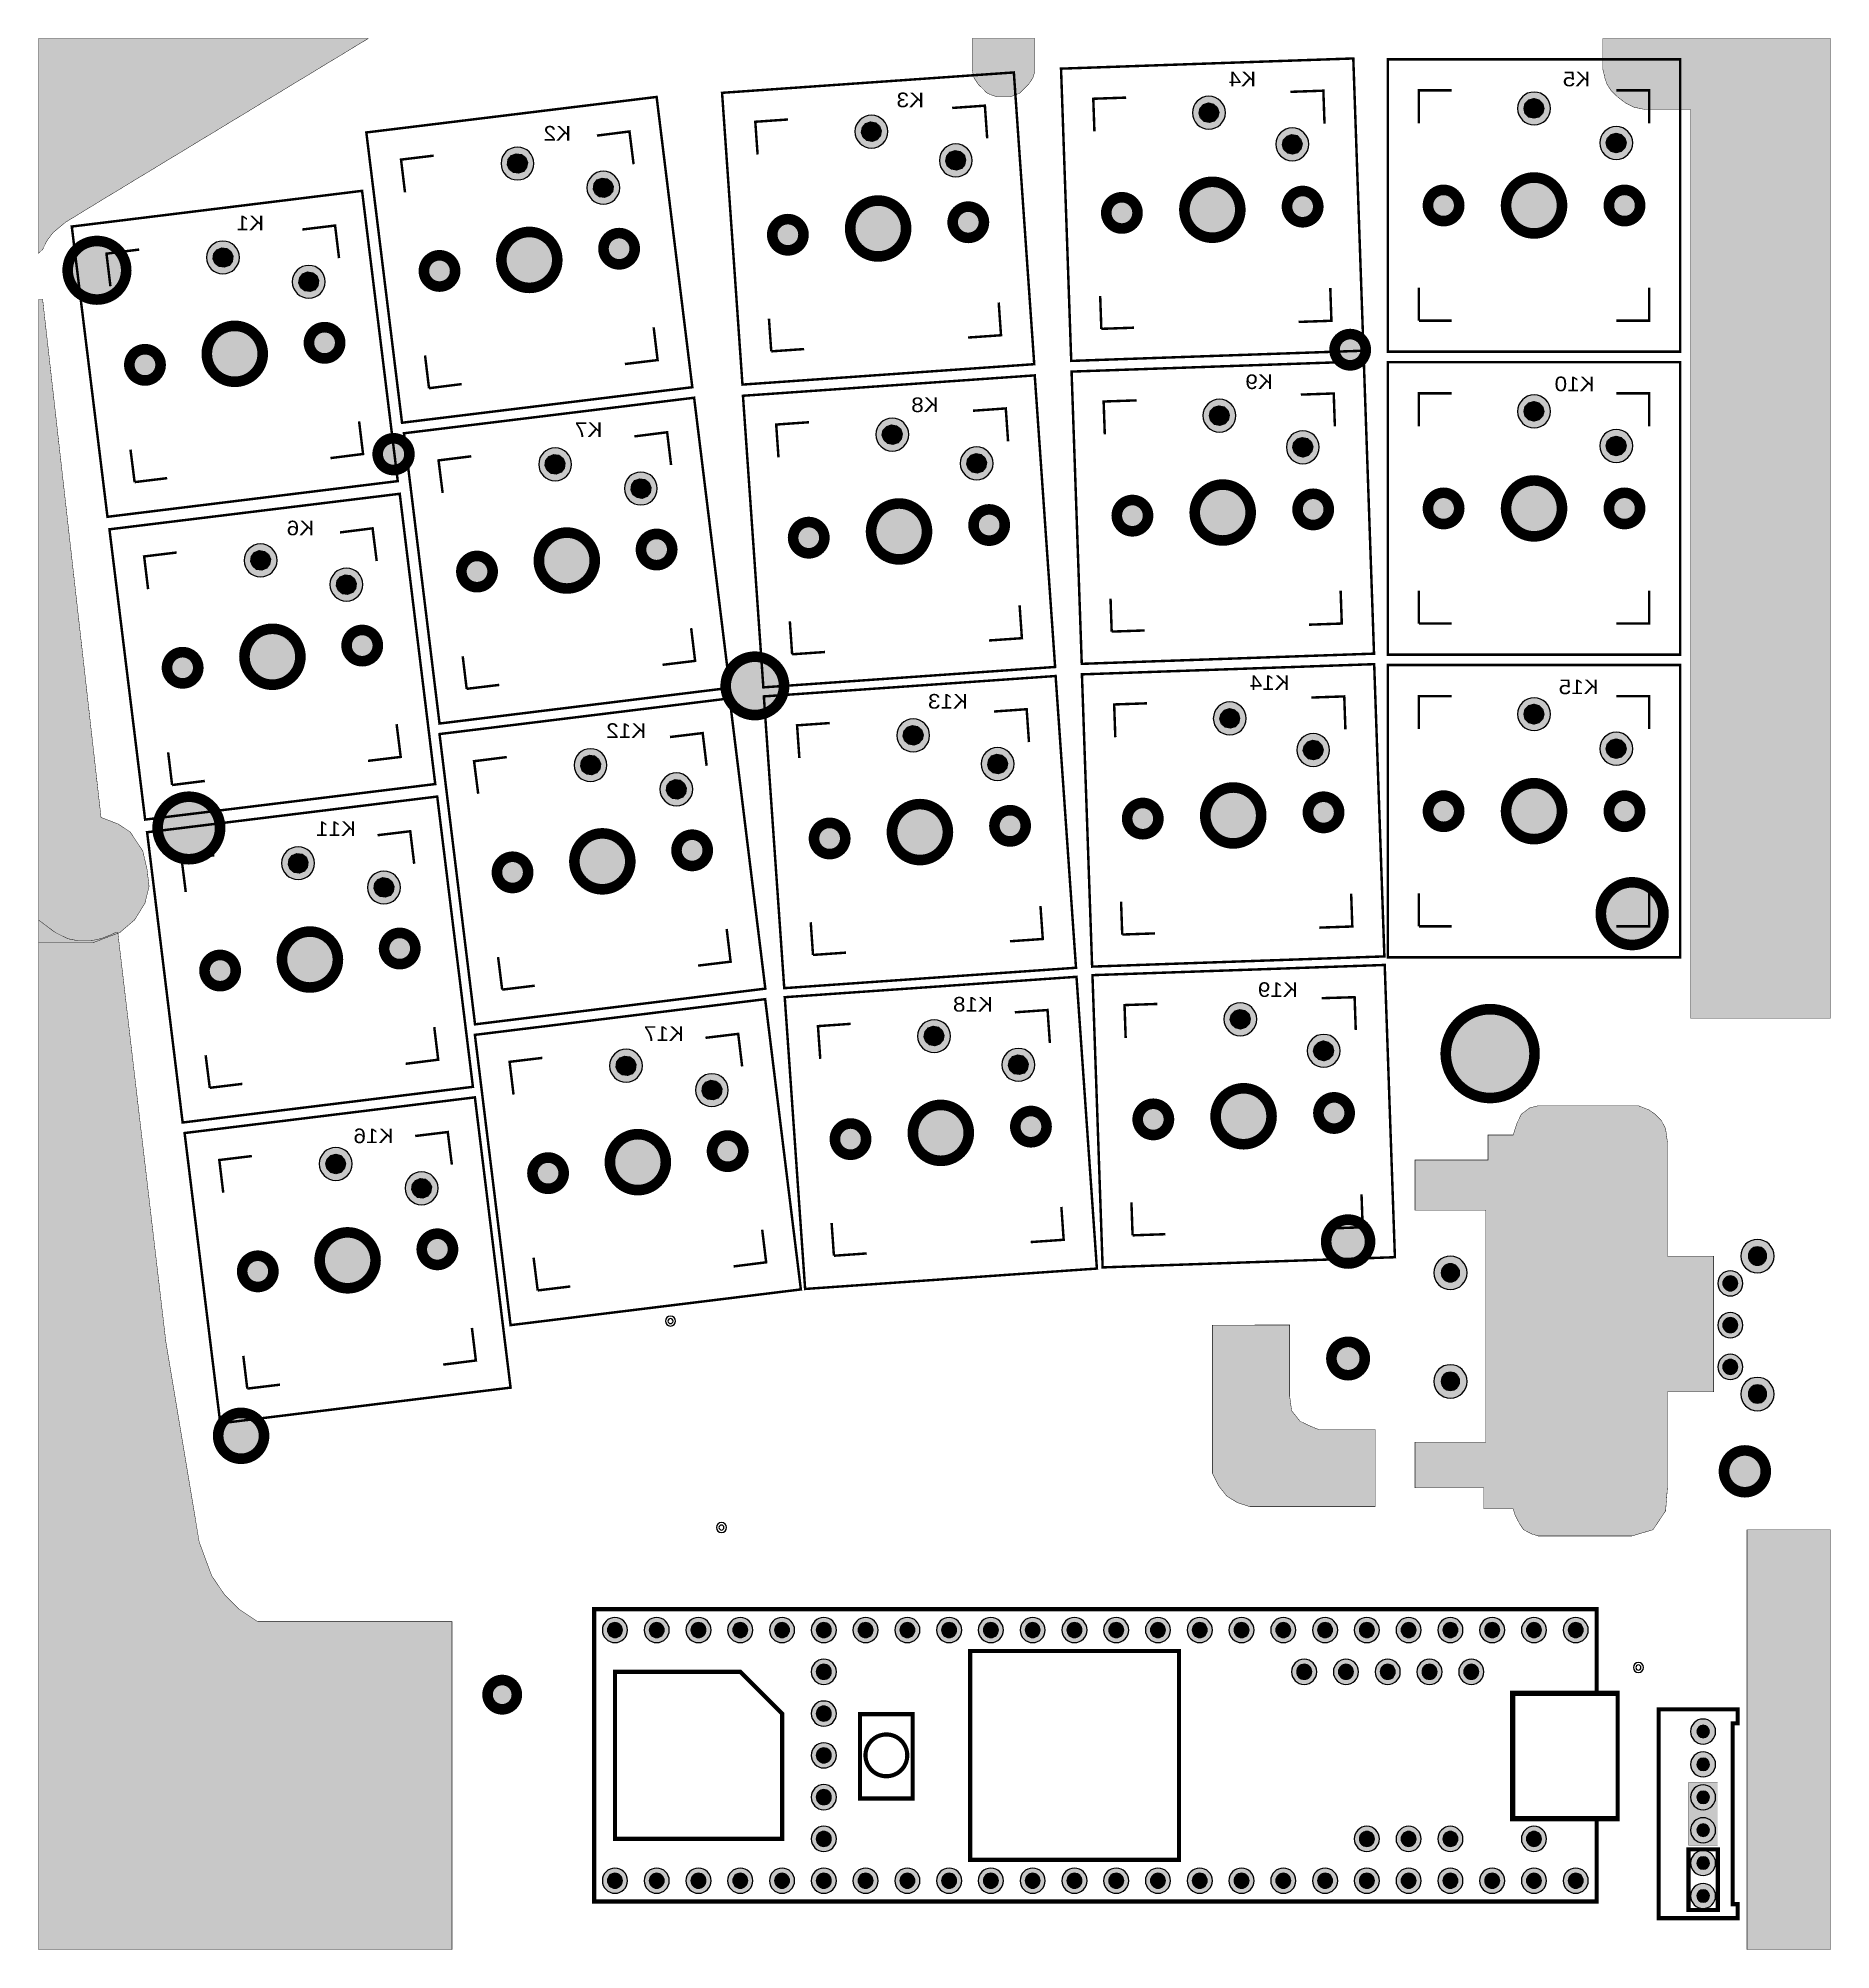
# Model space of a CAD drawing. Header units: millimetres. Extents: x 0 to 109, y -116 to 0.
import ezdxf
from ezdxf.enums import TextEntityAlignment as Align

# ---------------------------------------------------------------- set-up
doc = ezdxf.new("R2010")
doc.units = ezdxf.units.MM
doc.header["$MEASUREMENT"] = 0
for name, color, linetype, true_color in [('Bottom-Silkscreen-Layer', 7, 'Continuous', 0x66cc33), ('Hole-Layer', 7, 'Continuous', 0x222222), ('Multi-Layer', 7, 'Continuous', 0xc0c0c0), ('Top-Silkscreen-Layer', 7, 'Continuous', 0xffcc00)]:
    doc.layers.add(name, color=color, linetype=linetype, true_color=true_color)
doc.styles.get("Standard").update_dxf_attribs({"font": 'arial.ttf'})

msp = doc.modelspace()

# ---------------------------------------------------------------- texts
at = {"layer": 'Bottom-Silkscreen-Layer', "text_generation_flag": 2, "width": 1.1}
for s, p in [('K4', (73.91, -3.05)), ('K5', (94.23, -3.05)), ('K3', (53.72, -4.32)), ('K2', (32.26, -6.35)), ('K1', (13.59, -11.81)), ('K9', (74.93, -21.46)), ('K10', (94.49, -21.59)), ('K8', (54.61, -22.86)), ('K7', (34.16, -24.38)), ('K6', (16.64, -30.35)), ('K14', (75.95, -39.75)), ('K15', (94.74, -40.01)), ('K13', (56.39, -40.89)), ('K12', (36.83, -42.67)), ('K11', (19.18, -48.64)), ('K19', (76.45, -58.42)), ('K18', (57.91, -59.31)), ('K17', (39.12, -61.09)), ('K16', (21.46, -67.31))]:
    msp.add_text(s, height=0.889, dxfattribs=at).set_placement(p, align=Align.BOTTOM_LEFT)

# ---------------------------------------------------------------- hatches: boundary and pattern name
at = {"layer": 'Hole-Layer'}
for points in [[(71.06, -4.99), (70.76, -4.92), (70.53, -4.71), (70.44, -4.41), (70.51, -4.11), (70.72, -3.88), (71.02, -3.79), (71.02, -3.79), (71.33, -3.86), (71.55, -4.07), (71.64, -4.37), (71.57, -4.67), (71.36, -4.9), (71.06, -4.99)], [(90.8, -4.73), (90.5, -4.65), (90.28, -4.43), (90.2, -4.13), (90.28, -3.83), (90.5, -3.61), (90.8, -3.53), (90.81, -3.53), (91.11, -3.61), (91.33, -3.83), (91.41, -4.13), (91.33, -4.43), (91.11, -4.65), (90.81, -4.73)], [(50.55, -6.14), (50.25, -6.08), (50.02, -5.88), (49.91, -5.59), (49.97, -5.28), (50.18, -5.05), (50.47, -4.95), (50.48, -4.95), (50.78, -5.01), (51.02, -5.21), (51.12, -5.5), (51.06, -5.81), (50.85, -6.04), (50.56, -6.14)], [(76.13, -6.91), (75.83, -6.84), (75.6, -6.63), (75.51, -6.34), (75.58, -6.03), (75.79, -5.81), (76.09, -5.72), (76.09, -5.72), (76.4, -5.78), (76.62, -6), (76.71, -6.29), (76.64, -6.6), (76.43, -6.82), (76.13, -6.91)], [(95.8, -6.83), (95.5, -6.75), (95.28, -6.53), (95.2, -6.23), (95.28, -5.93), (95.5, -5.71), (95.8, -5.63), (95.81, -5.63), (96.11, -5.71), (96.33, -5.93), (96.41, -6.23), (96.33, -6.53), (96.11, -6.75), (95.81, -6.83)], [(29.07, -8.07), (28.76, -8.03), (28.52, -7.84), (28.4, -7.55), (28.44, -7.24), (28.64, -7), (28.92, -6.88), (28.93, -6.88), (29.24, -6.93), (29.48, -7.12), (29.6, -7.41), (29.55, -7.71), (29.36, -7.96), (29.07, -8.07)], [(55.69, -7.89), (55.38, -7.83), (55.15, -7.63), (55.05, -7.33), (55.11, -7.03), (55.31, -6.79), (55.61, -6.69), (55.61, -6.69), (55.92, -6.75), (56.15, -6.95), (56.25, -7.25), (56.19, -7.55), (55.99, -7.79), (55.69, -7.89)], [(34.29, -9.55), (33.98, -9.51), (33.74, -9.32), (33.62, -9.03), (33.66, -8.72), (33.85, -8.48), (34.14, -8.36), (34.15, -8.36), (34.45, -8.4), (34.7, -8.59), (34.82, -8.88), (34.77, -9.19), (34.58, -9.43), (34.29, -9.55)], [(11.16, -13.79), (10.86, -13.75), (10.61, -13.56), (10.49, -13.27), (10.54, -12.96), (10.73, -12.72), (11.02, -12.6), (11.02, -12.6), (11.33, -12.64), (11.57, -12.83), (11.69, -13.12), (11.65, -13.43), (11.46, -13.67), (11.17, -13.79)], [(16.38, -15.26), (16.07, -15.22), (15.83, -15.03), (15.71, -14.74), (15.76, -14.43), (15.95, -14.19), (16.24, -14.07), (16.24, -14.07), (16.55, -14.12), (16.79, -14.31), (16.91, -14.6), (16.87, -14.9), (16.67, -15.15), (16.39, -15.26)], [(90.8, -23.15), (90.5, -23.07), (90.28, -22.85), (90.2, -22.55), (90.28, -22.25), (90.5, -22.03), (90.8, -21.95), (90.81, -21.95), (91.11, -22.03), (91.33, -22.25), (91.41, -22.55), (91.33, -22.85), (91.11, -23.07), (90.81, -23.15)], [(71.69, -23.41), (71.39, -23.34), (71.16, -23.12), (71.07, -22.83), (71.14, -22.52), (71.36, -22.3), (71.65, -22.21), (71.66, -22.21), (71.96, -22.28), (72.19, -22.49), (72.28, -22.78), (72.21, -23.09), (72, -23.31), (71.7, -23.41)], [(51.82, -24.56), (51.52, -24.5), (51.29, -24.3), (51.18, -24), (51.24, -23.7), (51.45, -23.46), (51.74, -23.36), (51.75, -23.36), (52.05, -23.42), (52.29, -23.62), (52.39, -23.92), (52.33, -24.22), (52.12, -24.46), (51.83, -24.56)], [(76.76, -25.33), (76.46, -25.26), (76.24, -25.05), (76.14, -24.75), (76.21, -24.45), (76.43, -24.22), (76.72, -24.13), (76.73, -24.13), (77.03, -24.2), (77.26, -24.41), (77.35, -24.71), (77.28, -25.01), (77.07, -25.24), (76.77, -25.33)], [(95.8, -25.25), (95.5, -25.17), (95.28, -24.95), (95.2, -24.65), (95.28, -24.35), (95.5, -24.13), (95.8, -24.05), (95.81, -24.05), (96.11, -24.13), (96.33, -24.35), (96.41, -24.65), (96.33, -24.95), (96.11, -25.17), (95.81, -25.25)], [(31.36, -26.36), (31.05, -26.32), (30.8, -26.13), (30.69, -25.84), (30.73, -25.53), (30.92, -25.29), (31.21, -25.17), (31.21, -25.17), (31.52, -25.21), (31.77, -25.41), (31.88, -25.69), (31.84, -26), (31.65, -26.25), (31.36, -26.36)], [(56.96, -26.3), (56.65, -26.24), (56.42, -26.04), (56.32, -25.75), (56.38, -25.44), (56.58, -25.21), (56.88, -25.11), (56.88, -25.11), (57.19, -25.17), (57.42, -25.37), (57.52, -25.66), (57.46, -25.97), (57.26, -26.2), (56.96, -26.3)], [(36.57, -27.84), (36.27, -27.79), (36.02, -27.6), (35.91, -27.32), (35.95, -27.01), (36.14, -26.76), (36.43, -26.65), (36.43, -26.65), (36.74, -26.69), (36.99, -26.88), (37.1, -27.17), (37.06, -27.48), (36.87, -27.72), (36.58, -27.84)], [(13.45, -32.2), (13.14, -32.16), (12.9, -31.97), (12.78, -31.68), (12.82, -31.38), (13.01, -31.13), (13.3, -31.01), (13.31, -31.01), (13.61, -31.06), (13.86, -31.25), (13.98, -31.54), (13.93, -31.84), (13.74, -32.09), (13.45, -32.2)], [(18.67, -33.68), (18.36, -33.64), (18.11, -33.45), (18, -33.16), (18.04, -32.85), (18.23, -32.61), (18.52, -32.49), (18.53, -32.49), (18.83, -32.53), (19.08, -32.72), (19.19, -33.01), (19.15, -33.32), (18.96, -33.56), (18.67, -33.68)], [(72.33, -41.82), (72.03, -41.75), (71.8, -41.54), (71.71, -41.24), (71.78, -40.94), (71.99, -40.71), (72.29, -40.62), (72.29, -40.62), (72.6, -40.69), (72.82, -40.9), (72.91, -41.2), (72.84, -41.5), (72.63, -41.73), (72.33, -41.82)], [(90.8, -41.56), (90.5, -41.48), (90.28, -41.26), (90.2, -40.96), (90.28, -40.66), (90.5, -40.44), (90.8, -40.36), (90.81, -40.36), (91.11, -40.44), (91.33, -40.66), (91.41, -40.96), (91.33, -41.26), (91.11, -41.48), (90.81, -41.56)], [(53.09, -42.85), (52.79, -42.79), (52.56, -42.58), (52.45, -42.29), (52.51, -41.98), (52.72, -41.75), (53.01, -41.65), (53.02, -41.65), (53.32, -41.71), (53.56, -41.91), (53.66, -42.21), (53.6, -42.51), (53.39, -42.74), (53.1, -42.85)], [(77.4, -43.74), (77.1, -43.67), (76.87, -43.46), (76.78, -43.17), (76.85, -42.86), (77.06, -42.64), (77.36, -42.55), (77.36, -42.55), (77.67, -42.61), (77.89, -42.83), (77.98, -43.12), (77.91, -43.43), (77.7, -43.65), (77.4, -43.74)], [(95.8, -43.66), (95.5, -43.58), (95.28, -43.36), (95.2, -43.06), (95.28, -42.76), (95.5, -42.54), (95.8, -42.46), (95.81, -42.46), (96.11, -42.54), (96.33, -42.76), (96.41, -43.06), (96.33, -43.36), (96.11, -43.58), (95.81, -43.66)], [(33.51, -44.65), (33.21, -44.61), (32.96, -44.42), (32.85, -44.13), (32.89, -43.82), (33.08, -43.58), (33.37, -43.46), (33.37, -43.46), (33.68, -43.5), (33.93, -43.69), (34.04, -43.98), (34, -44.29), (33.81, -44.53), (33.52, -44.65)], [(58.23, -44.59), (57.92, -44.53), (57.69, -44.33), (57.59, -44.04), (57.65, -43.73), (57.85, -43.5), (58.15, -43.4), (58.15, -43.39), (58.46, -43.45), (58.69, -43.66), (58.79, -43.95), (58.73, -44.26), (58.53, -44.49), (58.23, -44.59)], [(38.73, -46.13), (38.43, -46.08), (38.18, -45.89), (38.06, -45.6), (38.11, -45.3), (38.3, -45.05), (38.59, -44.93), (38.59, -44.93), (38.9, -44.98), (39.14, -45.17), (39.26, -45.46), (39.22, -45.76), (39.03, -46.01), (38.74, -46.13)], [(15.73, -50.62), (15.43, -50.58), (15.18, -50.39), (15.07, -50.1), (15.11, -49.79), (15.3, -49.55), (15.59, -49.43), (15.59, -49.43), (15.9, -49.47), (16.15, -49.66), (16.26, -49.95), (16.22, -50.26), (16.03, -50.5), (15.74, -50.62)], [(20.95, -52.09), (20.65, -52.05), (20.4, -51.86), (20.28, -51.57), (20.33, -51.26), (20.52, -51.02), (20.81, -50.9), (20.81, -50.9), (21.12, -50.95), (21.36, -51.14), (21.48, -51.43), (21.44, -51.73), (21.25, -51.98), (20.96, -52.09)], [(72.96, -60.11), (72.66, -60.04), (72.43, -59.83), (72.34, -59.53), (72.41, -59.23), (72.63, -59), (72.92, -58.91), (72.93, -58.91), (73.23, -58.98), (73.46, -59.19), (73.55, -59.49), (73.48, -59.79), (73.27, -60.02), (72.97, -60.11)], [(54.36, -61.13), (54.06, -61.07), (53.83, -60.87), (53.72, -60.58), (53.78, -60.27), (53.99, -60.04), (54.28, -59.94), (54.29, -59.94), (54.59, -60), (54.83, -60.2), (54.93, -60.49), (54.87, -60.8), (54.66, -61.03), (54.37, -61.13)], [(78.03, -62.03), (77.73, -61.96), (77.51, -61.75), (77.41, -61.45), (77.48, -61.15), (77.7, -60.92), (77.99, -60.83), (78, -60.83), (78.3, -60.9), (78.53, -61.11), (78.62, -61.41), (78.55, -61.71), (78.34, -61.94), (78.04, -62.03)], [(35.67, -62.94), (35.37, -62.9), (35.12, -62.7), (35.01, -62.42), (35.05, -62.11), (35.24, -61.86), (35.53, -61.75), (35.53, -61.75), (35.84, -61.79), (36.08, -61.98), (36.2, -62.27), (36.16, -62.58), (35.97, -62.82), (35.68, -62.94)], [(59.5, -62.88), (59.19, -62.82), (58.96, -62.62), (58.86, -62.32), (58.92, -62.02), (59.12, -61.78), (59.42, -61.68), (59.42, -61.68), (59.73, -61.74), (59.96, -61.95), (60.06, -62.24), (60, -62.54), (59.8, -62.78), (59.5, -62.88)], [(40.89, -64.41), (40.58, -64.37), (40.34, -64.18), (40.22, -63.89), (40.27, -63.58), (40.46, -63.34), (40.75, -63.22), (40.75, -63.22), (41.06, -63.27), (41.3, -63.46), (41.42, -63.74), (41.38, -64.05), (41.19, -64.3), (40.9, -64.41)], [(17.95, -68.91), (17.65, -68.83), (17.43, -68.61), (17.35, -68.31), (17.43, -68.01), (17.65, -67.79), (17.95, -67.71), (17.95, -67.71), (18.25, -67.79), (18.47, -68.01), (18.55, -68.31), (18.47, -68.61), (18.25, -68.83), (17.95, -68.91)], [(23.24, -70.38), (22.93, -70.34), (22.69, -70.15), (22.57, -69.86), (22.61, -69.55), (22.81, -69.31), (23.09, -69.19), (23.1, -69.19), (23.41, -69.23), (23.65, -69.43), (23.77, -69.71), (23.72, -70.02), (23.53, -70.27), (23.24, -70.38)], [(85.17, -74.93, 1), (86.28, -74.93, 1)], [(103.84, -73.91, 1), (104.95, -73.91, 1)], [(102.29, -75.57, 1), (103.2, -75.57, 1)], [(102.29, -78.11, 1), (103.2, -78.11, 1)], [(102.29, -80.65, 1), (103.2, -80.65, 1)], [(85.17, -81.53, 1), (86.28, -81.53, 1)], [(103.84, -82.3, 1), (104.95, -82.3, 1)], [(34.47, -96.65, 1), (35.38, -96.65, 1)], [(37.01, -96.65, 1), (37.92, -96.65, 1)], [(39.55, -96.65, 1), (40.46, -96.65, 1)], [(42.09, -96.65, 1), (43, -96.65, 1)], [(44.63, -96.65, 1), (45.54, -96.65, 1)], [(47.17, -96.65, 1), (48.08, -96.65, 1)], [(49.71, -96.65, 1), (50.62, -96.65, 1)], [(52.25, -96.65, 1), (53.16, -96.65, 1)], [(54.79, -96.65, 1), (55.7, -96.65, 1)], [(57.33, -96.65, 1), (58.24, -96.65, 1)], [(59.87, -96.65, 1), (60.78, -96.65, 1)], [(62.41, -96.65, 1), (63.32, -96.65, 1)], [(64.95, -96.65, 1), (65.86, -96.65, 1)], [(67.49, -96.65, 1), (68.4, -96.65, 1)], [(70.03, -96.65, 1), (70.94, -96.65, 1)], [(72.57, -96.65, 1), (73.48, -96.65, 1)], [(75.11, -96.65, 1), (76.02, -96.65, 1)], [(77.65, -96.65, 1), (78.56, -96.65, 1)], [(80.19, -96.65, 1), (81.1, -96.65, 1)], [(82.73, -96.65, 1), (83.64, -96.65, 1)], [(85.27, -96.65, 1), (86.18, -96.65, 1)], [(87.81, -96.65, 1), (88.72, -96.65, 1)], [(90.35, -96.65, 1), (91.26, -96.65, 1)], [(92.89, -96.65, 1), (93.8, -96.65, 1)], [(47.17, -99.19, 1), (48.08, -99.19, 1)], [(76.38, -99.19, 1), (77.29, -99.19, 1)], [(78.92, -99.19, 1), (79.83, -99.19, 1)], [(81.46, -99.19, 1), (82.37, -99.19, 1)], [(84, -99.19, 1), (84.91, -99.19, 1)], [(86.54, -99.19, 1), (87.45, -99.19, 1)], [(47.17, -101.73, 1), (48.08, -101.73, 1)], [(100.71, -102.82, 1), (101.47, -102.82, 1)], [(47.17, -104.27, 1), (48.08, -104.27, 1)], [(100.71, -104.82, 1), (101.47, -104.82, 1)], [(47.17, -106.81, 1), (48.08, -106.81, 1)], [(100.71, -106.82, 1), (101.47, -106.82, 1)], [(47.17, -109.35, 1), (48.08, -109.35, 1)], [(80.19, -109.35, 1), (81.1, -109.35, 1)], [(82.73, -109.35, 1), (83.64, -109.35, 1)], [(85.27, -109.35, 1), (86.18, -109.35, 1)], [(90.35, -109.35, 1), (91.26, -109.35, 1)], [(100.71, -108.82, 1), (101.47, -108.82, 1)], [(34.47, -111.89, 1), (35.38, -111.89, 1)], [(37.01, -111.89, 1), (37.92, -111.89, 1)], [(39.55, -111.89, 1), (40.46, -111.89, 1)], [(42.09, -111.89, 1), (43, -111.89, 1)], [(44.63, -111.89, 1), (45.54, -111.89, 1)], [(47.17, -111.89, 1), (48.08, -111.89, 1)], [(49.71, -111.89, 1), (50.62, -111.89, 1)], [(52.25, -111.89, 1), (53.16, -111.89, 1)], [(54.79, -111.89, 1), (55.7, -111.89, 1)], [(57.33, -111.89, 1), (58.24, -111.89, 1)], [(59.87, -111.89, 1), (60.78, -111.89, 1)], [(62.41, -111.89, 1), (63.32, -111.89, 1)], [(64.95, -111.89, 1), (65.86, -111.89, 1)], [(67.49, -111.89, 1), (68.4, -111.89, 1)], [(70.03, -111.89, 1), (70.94, -111.89, 1)], [(72.57, -111.89, 1), (73.48, -111.89, 1)], [(75.11, -111.89, 1), (76.02, -111.89, 1)], [(77.65, -111.89, 1), (78.56, -111.89, 1)], [(80.19, -111.89, 1), (81.1, -111.89, 1)], [(82.73, -111.89, 1), (83.64, -111.89, 1)], [(85.27, -111.89, 1), (86.18, -111.89, 1)], [(87.81, -111.89, 1), (88.72, -111.89, 1)], [(90.35, -111.89, 1), (91.26, -111.89, 1)], [(92.89, -111.89, 1), (93.8, -111.89, 1)], [(100.71, -110.82, 1), (101.47, -110.82, 1)], [(100.71, -112.82, 1), (101.47, -112.82, 1)]]:
    msp.add_hatch(color=256, dxfattribs=at).paths.add_polyline_path(points)
at = {"layer": 'Multi-Layer'}
for points in [[(19.94, 0.13), (-0.13, 0.13), (-0.13, -12.95), (0.13, -12.7), (0.38, -12.19), (0.76, -11.68), (1.52, -11.05), (3.81, -9.65)], [(56.64, 0.13), (57.4, 0.13), (57.91, 0.13), (58.55, 0.13), (59.18, 0.13), (59.69, 0.13), (60.45, 0.13), (60.45, -1.52), (60.45, -1.91), (60.33, -2.29), (60.07, -2.67), (59.82, -2.92), (59.56, -3.18), (59.31, -3.3), (58.93, -3.43), (58.55, -3.43), (58.17, -3.43), (57.79, -3.3), (57.53, -3.18), (57.28, -2.92), (57.02, -2.67), (56.77, -2.29), (56.64, -1.78), (56.64, -1.65)], [(108.84, 0.13), (108.84, -59.44), (100.33, -59.44), (100.33, -4.19), (98.17, -4.19), (97.54, -4.19), (96.9, -4.06), (96.39, -3.81), (95.89, -3.43), (95.5, -3.05), (95.25, -2.67), (95.12, -2.29), (95, -1.78), (95, 0.13)], [(70.04, -4.39, 1), (72.04, -4.39, 1)], [(70.04, -4.39, 1), (72.04, -4.39, 1)], [(70.04, -4.39, 1), (72.04, -4.39, 1)], [(89.81, -4.13, 1), (91.81, -4.13, 1)], [(89.81, -4.13, 1), (91.81, -4.13, 1)], [(89.81, -4.13, 1), (91.81, -4.13, 1)], [(49.52, -5.54, 1), (51.52, -5.54, 1)], [(49.52, -5.54, 1), (51.52, -5.54, 1)], [(49.52, -5.54, 1), (51.52, -5.54, 1)], [(75.11, -6.31, 1), (77.11, -6.31, 1)], [(75.11, -6.31, 1), (77.11, -6.31, 1)], [(75.11, -6.31, 1), (77.11, -6.31, 1)], [(94.81, -6.23, 1), (96.81, -6.23, 1)], [(94.81, -6.23, 1), (96.81, -6.23, 1)], [(94.81, -6.23, 1), (96.81, -6.23, 1)], [(28, -7.48, 1), (30, -7.48, 1)], [(28, -7.48, 1), (30, -7.48, 1)], [(28, -7.48, 1), (30, -7.48, 1)], [(54.65, -7.29, 1), (56.65, -7.29, 1)], [(54.65, -7.29, 1), (56.65, -7.29, 1)], [(54.65, -7.29, 1), (56.65, -7.29, 1)], [(33.22, -8.95, 1), (35.22, -8.95, 1)], [(33.22, -8.95, 1), (35.22, -8.95, 1)], [(33.22, -8.95, 1), (35.22, -8.95, 1)], [(69.55, -10.29, 1), (72.95, -10.29, 1)], [(69.55, -10.29, 1), (72.95, -10.29, 1)], [(75.79, -10.1, 1), (77.69, -10.1, 1)], [(75.79, -10.1, 1), (77.69, -10.1, 1)], [(84.36, -10.03, 1), (86.26, -10.03, 1)], [(84.36, -10.03, 1), (86.26, -10.03, 1)], [(89.11, -10.03, 1), (92.51, -10.03, 1)], [(89.11, -10.03, 1), (92.51, -10.03, 1)], [(95.36, -10.03, 1), (97.26, -10.03, 1)], [(95.36, -10.03, 1), (97.26, -10.03, 1)], [(49.23, -11.43, 1), (52.63, -11.43, 1)], [(49.23, -11.43, 1), (52.63, -11.43, 1)], [(55.46, -11.05, 1), (57.36, -11.05, 1)], [(55.46, -11.05, 1), (57.36, -11.05, 1)], [(64.8, -10.48, 1), (66.7, -10.48, 1)], [(64.8, -10.48, 1), (66.7, -10.48, 1)], [(44.49, -11.81, 1), (46.39, -11.81, 1)], [(44.49, -11.81, 1), (46.39, -11.81, 1)], [(1.65, -13.97, 1), (5.21, -13.97, 1)], [(10.09, -13.19, 1), (12.09, -13.19, 1)], [(10.09, -13.19, 1), (12.09, -13.19, 1)], [(10.09, -13.19, 1), (12.09, -13.19, 1)], [(28.02, -13.34, 1), (31.42, -13.34, 1)], [(28.02, -13.34, 1), (31.42, -13.34, 1)], [(34.23, -12.66, 1), (36.13, -12.66, 1)], [(34.23, -12.66, 1), (36.13, -12.66, 1)], [(15.31, -14.67, 1), (17.31, -14.67, 1)], [(15.31, -14.67, 1), (17.31, -14.67, 1)], [(15.31, -14.67, 1), (17.31, -14.67, 1)], [(23.31, -14.01, 1), (25.21, -14.01, 1)], [(23.31, -14.01, 1), (25.21, -14.01, 1)], [(0.13, -15.75), (-0.13, -15.75), (-0.13, -48.39), (-0.13, -54.86), (3.18, -54.86), (4.83, -54.23), (5.72, -53.47), (6.35, -52.45), (6.6, -51.44), (6.48, -50.42), (6.22, -49.28), (5.46, -48.13), (4.7, -47.63), (3.68, -47.24)], [(10.11, -19.05, 1), (13.51, -19.05, 1)], [(10.11, -19.05, 1), (13.51, -19.05, 1)], [(16.32, -18.38, 1), (18.22, -18.38, 1)], [(16.32, -18.38, 1), (18.22, -18.38, 1)], [(78.68, -18.8, 1), (80.58, -18.8, 1)], [(5.4, -19.72, 1), (7.3, -19.72, 1)], [(5.4, -19.72, 1), (7.3, -19.72, 1)], [(70.68, -22.81, 1), (72.68, -22.81, 1)], [(70.68, -22.81, 1), (72.68, -22.81, 1)], [(70.68, -22.81, 1), (72.68, -22.81, 1)], [(89.81, -22.55, 1), (91.81, -22.55, 1)], [(89.81, -22.55, 1), (91.81, -22.55, 1)], [(89.81, -22.55, 1), (91.81, -22.55, 1)], [(50.79, -23.96, 1), (52.79, -23.96, 1)], [(50.79, -23.96, 1), (52.79, -23.96, 1)], [(50.79, -23.96, 1), (52.79, -23.96, 1)], [(20.5, -25.15, 1), (22.43, -25.15, 1)], [(75.75, -24.73, 1), (77.75, -24.73, 1)], [(75.75, -24.73, 1), (77.75, -24.73, 1)], [(75.75, -24.73, 1), (77.75, -24.73, 1)], [(94.81, -24.65, 1), (96.81, -24.65, 1)], [(94.81, -24.65, 1), (96.81, -24.65, 1)], [(94.81, -24.65, 1), (96.81, -24.65, 1)], [(30.29, -25.77, 1), (32.29, -25.77, 1)], [(30.29, -25.77, 1), (32.29, -25.77, 1)], [(30.29, -25.77, 1), (32.29, -25.77, 1)], [(55.92, -25.71, 1), (57.92, -25.71, 1)], [(55.92, -25.71, 1), (57.92, -25.71, 1)], [(55.92, -25.71, 1), (57.92, -25.71, 1)], [(35.5, -27.24, 1), (37.5, -27.24, 1)], [(35.5, -27.24, 1), (37.5, -27.24, 1)], [(35.5, -27.24, 1), (37.5, -27.24, 1)], [(70.18, -28.7, 1), (73.58, -28.7, 1)], [(70.18, -28.7, 1), (73.58, -28.7, 1)], [(76.43, -28.51, 1), (78.33, -28.51, 1)], [(76.43, -28.51, 1), (78.33, -28.51, 1)], [(84.36, -28.45, 1), (86.26, -28.45, 1)], [(84.36, -28.45, 1), (86.26, -28.45, 1)], [(89.11, -28.45, 1), (92.51, -28.45, 1)], [(89.11, -28.45, 1), (92.51, -28.45, 1)], [(95.36, -28.45, 1), (97.26, -28.45, 1)], [(95.36, -28.45, 1), (97.26, -28.45, 1)], [(50.5, -29.85, 1), (53.9, -29.85, 1)], [(50.5, -29.85, 1), (53.9, -29.85, 1)], [(56.73, -29.46, 1), (58.63, -29.46, 1)], [(56.73, -29.46, 1), (58.63, -29.46, 1)], [(65.44, -28.89, 1), (67.34, -28.89, 1)], [(65.44, -28.89, 1), (67.34, -28.89, 1)], [(30.3, -31.62, 1), (33.7, -31.62, 1)], [(30.3, -31.62, 1), (33.7, -31.62, 1)], [(36.51, -30.95, 1), (38.41, -30.95, 1)], [(36.51, -30.95, 1), (38.41, -30.95, 1)], [(45.76, -30.23, 1), (47.66, -30.23, 1)], [(45.76, -30.23, 1), (47.66, -30.23, 1)], [(12.38, -31.61, 1), (14.38, -31.61, 1)], [(12.38, -31.61, 1), (14.38, -31.61, 1)], [(12.38, -31.61, 1), (14.38, -31.61, 1)], [(25.59, -32.29, 1), (27.49, -32.29, 1)], [(25.59, -32.29, 1), (27.49, -32.29, 1)], [(17.6, -33.08, 1), (19.6, -33.08, 1)], [(17.6, -33.08, 1), (19.6, -33.08, 1)], [(17.6, -33.08, 1), (19.6, -33.08, 1)], [(12.4, -37.47, 1), (15.8, -37.47, 1)], [(12.4, -37.47, 1), (15.8, -37.47, 1)], [(18.61, -36.79, 1), (20.51, -36.79, 1)], [(18.61, -36.79, 1), (20.51, -36.79, 1)], [(7.69, -38.14, 1), (9.59, -38.14, 1)], [(7.69, -38.14, 1), (9.59, -38.14, 1)], [(41.66, -39.24, 1), (45.21, -39.24, 1)], [(71.31, -41.22, 1), (73.31, -41.22, 1)], [(71.31, -41.22, 1), (73.31, -41.22, 1)], [(71.31, -41.22, 1), (73.31, -41.22, 1)], [(89.81, -40.96, 1), (91.81, -40.96, 1)], [(89.81, -40.96, 1), (91.81, -40.96, 1)], [(89.81, -40.96, 1), (91.81, -40.96, 1)], [(52.06, -42.25, 1), (54.06, -42.25, 1)], [(52.06, -42.25, 1), (54.06, -42.25, 1)], [(52.06, -42.25, 1), (54.06, -42.25, 1)], [(57.19, -43.99, 1), (59.19, -43.99, 1)], [(57.19, -43.99, 1), (59.19, -43.99, 1)], [(57.19, -43.99, 1), (59.19, -43.99, 1)], [(76.38, -43.14, 1), (78.38, -43.14, 1)], [(76.38, -43.14, 1), (78.38, -43.14, 1)], [(76.38, -43.14, 1), (78.38, -43.14, 1)], [(94.81, -43.06, 1), (96.81, -43.06, 1)], [(94.81, -43.06, 1), (96.81, -43.06, 1)], [(94.81, -43.06, 1), (96.81, -43.06, 1)], [(32.44, -44.06, 1), (34.44, -44.06, 1)], [(32.44, -44.06, 1), (34.44, -44.06, 1)], [(32.44, -44.06, 1), (34.44, -44.06, 1)], [(37.66, -45.53, 1), (39.66, -45.53, 1)], [(37.66, -45.53, 1), (39.66, -45.53, 1)], [(37.66, -45.53, 1), (39.66, -45.53, 1)], [(89.11, -46.86, 1), (92.51, -46.86, 1)], [(89.11, -46.86, 1), (92.51, -46.86, 1)], [(7.12, -47.88, 1), (10.92, -47.88, 1)], [(51.77, -48.13, 1), (55.17, -48.13, 1)], [(51.77, -48.13, 1), (55.17, -48.13, 1)], [(66.07, -47.31, 1), (67.97, -47.31, 1)], [(66.07, -47.31, 1), (67.97, -47.31, 1)], [(70.82, -47.12, 1), (74.22, -47.12, 1)], [(70.82, -47.12, 1), (74.22, -47.12, 1)], [(77.06, -46.93, 1), (78.96, -46.93, 1)], [(77.06, -46.93, 1), (78.96, -46.93, 1)], [(84.36, -46.86, 1), (86.26, -46.86, 1)], [(84.36, -46.86, 1), (86.26, -46.86, 1)], [(95.36, -46.86, 1), (97.26, -46.86, 1)], [(95.36, -46.86, 1), (97.26, -46.86, 1)], [(47.03, -48.52, 1), (48.93, -48.52, 1)], [(47.03, -48.52, 1), (48.93, -48.52, 1)], [(58, -47.75, 1), (59.9, -47.75, 1)], [(58, -47.75, 1), (59.9, -47.75, 1)], [(32.46, -49.91, 1), (35.86, -49.91, 1)], [(32.46, -49.91, 1), (35.86, -49.91, 1)], [(38.67, -49.24, 1), (40.57, -49.24, 1)], [(38.67, -49.24, 1), (40.57, -49.24, 1)], [(14.66, -50.02, 1), (16.66, -50.02, 1)], [(14.66, -50.02, 1), (16.66, -50.02, 1)], [(14.66, -50.02, 1), (16.66, -50.02, 1)], [(27.75, -50.58, 1), (29.65, -50.58, 1)], [(27.75, -50.58, 1), (29.65, -50.58, 1)], [(19.88, -51.5, 1), (21.88, -51.5, 1)], [(19.88, -51.5, 1), (21.88, -51.5, 1)], [(19.88, -51.5, 1), (21.88, -51.5, 1)], [(94.87, -53.09, 1), (98.68, -53.09, 1)], [(9.65, -91.31), (10.41, -93.35), (11.18, -94.49), (12.07, -95.38), (13.21, -96.14), (25.02, -96.14), (25.02, -116.08), (-0.13, -116.08), (-0.13, -53.47), (0.38, -53.85), (0.89, -54.23), (1.65, -54.61), (2.29, -54.74), (3.05, -54.74), (3.68, -54.61), (4.32, -54.36), (4.57, -54.23), (4.7, -54.23), (7.62, -79.12)], [(14.68, -55.88, 1), (18.08, -55.88, 1)], [(14.68, -55.88, 1), (18.08, -55.88, 1)], [(20.89, -55.21, 1), (22.79, -55.21, 1)], [(20.89, -55.21, 1), (22.79, -55.21, 1)], [(9.97, -56.55, 1), (11.87, -56.55, 1)], [(9.97, -56.55, 1), (11.87, -56.55, 1)], [(71.95, -59.51, 1), (73.95, -59.51, 1)], [(71.95, -59.51, 1), (73.95, -59.51, 1)], [(71.95, -59.51, 1), (73.95, -59.51, 1)], [(85.44, -61.6, 1), (90.84, -61.6, 1)], [(53.33, -60.54, 1), (55.33, -60.54, 1)], [(53.33, -60.54, 1), (55.33, -60.54, 1)], [(53.33, -60.54, 1), (55.33, -60.54, 1)], [(77.02, -61.43, 1), (79.02, -61.43, 1)], [(77.02, -61.43, 1), (79.02, -61.43, 1)], [(77.02, -61.43, 1), (79.02, -61.43, 1)], [(34.6, -62.34, 1), (36.6, -62.34, 1)], [(34.6, -62.34, 1), (36.6, -62.34, 1)], [(34.6, -62.34, 1), (36.6, -62.34, 1)], [(58.46, -62.28, 1), (60.46, -62.28, 1)], [(58.46, -62.28, 1), (60.46, -62.28, 1)], [(58.46, -62.28, 1), (60.46, -62.28, 1)], [(39.82, -63.82, 1), (41.82, -63.82, 1)], [(39.82, -63.82, 1), (41.82, -63.82, 1)], [(39.82, -63.82, 1), (41.82, -63.82, 1)], [(71.45, -65.41, 1), (74.85, -65.41, 1)], [(71.45, -65.41, 1), (74.85, -65.41, 1)], [(53.04, -66.42, 1), (56.44, -66.42, 1)], [(53.04, -66.42, 1), (56.44, -66.42, 1)], [(59.27, -66.04, 1), (61.17, -66.04, 1)], [(59.27, -66.04, 1), (61.17, -66.04, 1)], [(66.71, -65.6, 1), (68.61, -65.6, 1)], [(66.71, -65.6, 1), (68.61, -65.6, 1)], [(77.7, -65.21, 1), (79.6, -65.21, 1)], [(77.7, -65.21, 1), (79.6, -65.21, 1)], [(88.01, -68.07), (88.01, -66.55), (89.54, -66.55), (89.66, -66.17), (89.79, -65.79), (90.04, -65.28), (90.55, -64.9), (91.06, -64.77), (97.16, -64.77), (97.79, -65.02), (98.17, -65.28), (98.55, -65.66), (98.81, -66.17), (98.93, -67.06), (98.93, -73.91), (101.73, -73.91), (101.73, -82.17), (98.93, -82.17), (98.93, -87.88), (98.81, -89.41), (98.04, -90.55), (96.77, -90.93), (91.06, -90.93), (90.68, -90.81), (90.42, -90.68), (90.17, -90.55), (89.92, -90.17), (89.66, -89.66), (89.54, -89.28), (87.76, -89.28), (87.76, -88.01), (83.57, -88.01), (83.57, -85.22), (87.88, -85.22), (87.88, -71.12), (83.57, -71.12), (83.57, -68.07)], [(48.3, -66.8, 1), (50.2, -66.8, 1)], [(48.3, -66.8, 1), (50.2, -66.8, 1)], [(16.95, -68.31, 1), (18.95, -68.31, 1)], [(16.95, -68.31, 1), (18.95, -68.31, 1)], [(16.95, -68.31, 1), (18.95, -68.31, 1)], [(34.62, -68.2, 1), (38.02, -68.2, 1)], [(34.62, -68.2, 1), (38.02, -68.2, 1)], [(40.83, -67.53, 1), (42.73, -67.53, 1)], [(40.83, -67.53, 1), (42.73, -67.53, 1)], [(29.91, -68.87, 1), (31.81, -68.87, 1)], [(29.91, -68.87, 1), (31.81, -68.87, 1)], [(22.17, -69.79, 1), (24.17, -69.79, 1)], [(22.17, -69.79, 1), (24.17, -69.79, 1)], [(22.17, -69.79, 1), (24.17, -69.79, 1)], [(78.17, -73.03, 1), (80.84, -73.03, 1)], [(16.97, -74.17, 1), (20.37, -74.17, 1)], [(16.97, -74.17, 1), (20.37, -74.17, 1)], [(23.18, -73.5, 1), (25.08, -73.5, 1)], [(23.18, -73.5, 1), (25.08, -73.5, 1)], [(103.38, -73.91, 1), (105.41, -73.91, 1)], [(103.38, -73.91, 1), (105.41, -73.91, 1)], [(103.38, -73.91, 1), (105.41, -73.91, 1)], [(12.26, -74.84, 1), (14.16, -74.84, 1)], [(12.26, -74.84, 1), (14.16, -74.84, 1)], [(84.71, -74.93, 1), (86.74, -74.93, 1)], [(84.71, -74.93, 1), (86.74, -74.93, 1)], [(84.71, -74.93, 1), (86.74, -74.93, 1)], [(101.98, -75.57, 1), (103.51, -75.57, 1)], [(101.98, -75.57, 1), (103.51, -75.57, 1)], [(101.98, -75.57, 1), (103.51, -75.57, 1)], [(101.98, -78.11, 1), (103.51, -78.11, 1)], [(101.98, -78.11, 1), (103.51, -78.11, 1)], [(101.98, -78.11, 1), (103.51, -78.11, 1)], [(71.25, -78.11), (75.95, -78.1), (75.95, -82.42), (76.07, -83.31), (76.58, -83.95), (77.09, -84.2), (77.72, -84.46), (81.15, -84.45), (81.15, -89.15), (73.53, -89.15), (72.77, -88.9), (72.14, -88.52), (71.63, -87.88), (71.25, -87.12)], [(78.49, -80.14, 1), (80.52, -80.14, 1)], [(101.98, -80.65, 1), (103.51, -80.65, 1)], [(101.98, -80.65, 1), (103.51, -80.65, 1)], [(101.98, -80.65, 1), (103.51, -80.65, 1)], [(84.71, -81.53, 1), (86.74, -81.53, 1)], [(84.71, -81.53, 1), (86.74, -81.53, 1)], [(84.71, -81.53, 1), (86.74, -81.53, 1)], [(103.38, -82.3, 1), (105.41, -82.3, 1)], [(103.38, -82.3, 1), (105.41, -82.3, 1)], [(103.38, -82.3, 1), (105.41, -82.3, 1)], [(10.8, -84.84, 1), (13.59, -84.84, 1)], [(102.36, -87, 1), (104.9, -87, 1)], [(108.84, -90.55), (108.84, -116.08), (103.76, -116.08), (103.76, -90.55)], [(34.16, -96.65, 1), (35.69, -96.65, 1)], [(34.16, -96.65, 1), (35.69, -96.65, 1)], [(34.16, -96.65, 1), (35.69, -96.65, 1)], [(36.7, -96.65, 1), (38.23, -96.65, 1)], [(36.7, -96.65, 1), (38.23, -96.65, 1)], [(36.7, -96.65, 1), (38.23, -96.65, 1)], [(39.24, -96.65, 1), (40.77, -96.65, 1)], [(39.24, -96.65, 1), (40.77, -96.65, 1)], [(39.24, -96.65, 1), (40.77, -96.65, 1)], [(41.78, -96.65, 1), (43.31, -96.65, 1)], [(41.78, -96.65, 1), (43.31, -96.65, 1)], [(41.78, -96.65, 1), (43.31, -96.65, 1)], [(44.32, -96.65, 1), (45.85, -96.65, 1)], [(44.32, -96.65, 1), (45.85, -96.65, 1)], [(44.32, -96.65, 1), (45.85, -96.65, 1)], [(46.86, -96.65, 1), (48.39, -96.65, 1)], [(46.86, -96.65, 1), (48.39, -96.65, 1)], [(46.86, -96.65, 1), (48.39, -96.65, 1)], [(49.4, -96.65, 1), (50.93, -96.65, 1)], [(49.4, -96.65, 1), (50.93, -96.65, 1)], [(49.4, -96.65, 1), (50.93, -96.65, 1)], [(51.94, -96.65, 1), (53.47, -96.65, 1)], [(51.94, -96.65, 1), (53.47, -96.65, 1)], [(51.94, -96.65, 1), (53.47, -96.65, 1)], [(54.48, -96.65, 1), (56.01, -96.65, 1)], [(54.48, -96.65, 1), (56.01, -96.65, 1)], [(54.48, -96.65, 1), (56.01, -96.65, 1)], [(57.02, -96.65, 1), (58.55, -96.65, 1)], [(57.02, -96.65, 1), (58.55, -96.65, 1)], [(57.02, -96.65, 1), (58.55, -96.65, 1)], [(59.56, -96.65, 1), (61.09, -96.65, 1)], [(59.56, -96.65, 1), (61.09, -96.65, 1)], [(59.56, -96.65, 1), (61.09, -96.65, 1)], [(62.1, -96.65, 1), (63.63, -96.65, 1)], [(62.1, -96.65, 1), (63.63, -96.65, 1)], [(62.1, -96.65, 1), (63.63, -96.65, 1)], [(64.64, -96.65, 1), (66.17, -96.65, 1)], [(64.64, -96.65, 1), (66.17, -96.65, 1)], [(64.64, -96.65, 1), (66.17, -96.65, 1)], [(67.18, -96.65, 1), (68.71, -96.65, 1)], [(67.18, -96.65, 1), (68.71, -96.65, 1)], [(67.18, -96.65, 1), (68.71, -96.65, 1)], [(69.72, -96.65, 1), (71.25, -96.65, 1)], [(69.72, -96.65, 1), (71.25, -96.65, 1)], [(69.72, -96.65, 1), (71.25, -96.65, 1)], [(72.26, -96.65, 1), (73.79, -96.65, 1)], [(72.26, -96.65, 1), (73.79, -96.65, 1)], [(72.26, -96.65, 1), (73.79, -96.65, 1)], [(74.8, -96.65, 1), (76.33, -96.65, 1)], [(74.8, -96.65, 1), (76.33, -96.65, 1)], [(74.8, -96.65, 1), (76.33, -96.65, 1)], [(77.34, -96.65, 1), (78.87, -96.65, 1)], [(77.34, -96.65, 1), (78.87, -96.65, 1)], [(77.34, -96.65, 1), (78.87, -96.65, 1)], [(79.88, -96.65, 1), (81.41, -96.65, 1)], [(79.88, -96.65, 1), (81.41, -96.65, 1)], [(79.88, -96.65, 1), (81.41, -96.65, 1)], [(82.42, -96.65, 1), (83.95, -96.65, 1)], [(82.42, -96.65, 1), (83.95, -96.65, 1)], [(82.42, -96.65, 1), (83.95, -96.65, 1)], [(84.96, -96.65, 1), (86.49, -96.65, 1)], [(84.96, -96.65, 1), (86.49, -96.65, 1)], [(84.96, -96.65, 1), (86.49, -96.65, 1)], [(87.5, -96.65, 1), (89.03, -96.65, 1)], [(87.5, -96.65, 1), (89.03, -96.65, 1)], [(87.5, -96.65, 1), (89.03, -96.65, 1)], [(90.04, -96.65, 1), (91.57, -96.65, 1)], [(90.04, -96.65, 1), (91.57, -96.65, 1)], [(90.04, -96.65, 1), (91.57, -96.65, 1)], [(92.58, -96.65, 1), (94.11, -96.65, 1)], [(92.58, -96.65, 1), (94.11, -96.65, 1)], [(92.58, -96.65, 1), (94.11, -96.65, 1)], [(46.86, -99.19, 1), (48.39, -99.19, 1)], [(46.86, -99.19, 1), (48.39, -99.19, 1)], [(46.86, -99.19, 1), (48.39, -99.19, 1)], [(76.07, -99.19, 1), (77.6, -99.19, 1)], [(76.07, -99.19, 1), (77.6, -99.19, 1)], [(76.07, -99.19, 1), (77.6, -99.19, 1)], [(78.61, -99.19, 1), (80.14, -99.19, 1)], [(78.61, -99.19, 1), (80.14, -99.19, 1)], [(78.61, -99.19, 1), (80.14, -99.19, 1)], [(81.15, -99.19, 1), (82.68, -99.19, 1)], [(81.15, -99.19, 1), (82.68, -99.19, 1)], [(81.15, -99.19, 1), (82.68, -99.19, 1)], [(83.69, -99.19, 1), (85.22, -99.19, 1)], [(83.69, -99.19, 1), (85.22, -99.19, 1)], [(83.69, -99.19, 1), (85.22, -99.19, 1)], [(86.23, -99.19, 1), (87.76, -99.19, 1)], [(86.23, -99.19, 1), (87.76, -99.19, 1)], [(86.23, -99.19, 1), (87.76, -99.19, 1)], [(27.18, -100.58, 1), (28.96, -100.58, 1)], [(46.86, -101.73, 1), (48.39, -101.73, 1)], [(46.86, -101.73, 1), (48.39, -101.73, 1)], [(46.86, -101.73, 1), (48.39, -101.73, 1)], [(100.33, -102.82, 1), (101.85, -102.82, 1)], [(100.33, -102.82, 1), (101.85, -102.82, 1)], [(100.33, -102.82, 1), (101.85, -102.82, 1)], [(46.86, -104.27, 1), (48.39, -104.27, 1)], [(46.86, -104.27, 1), (48.39, -104.27, 1)], [(46.86, -104.27, 1), (48.39, -104.27, 1)], [(100.33, -104.82, 1), (101.85, -104.82, 1)], [(100.33, -104.82, 1), (101.85, -104.82, 1)], [(100.33, -104.82, 1), (101.85, -104.82, 1)], [(46.86, -106.81, 1), (48.39, -106.81, 1)], [(46.86, -106.81, 1), (48.39, -106.81, 1)], [(46.86, -106.81, 1), (48.39, -106.81, 1)], [(100.33, -106.82, 1), (101.85, -106.82, 1)], [(100.33, -106.82, 1), (101.85, -106.82, 1)], [(100.33, -106.82, 1), (101.85, -106.82, 1)], [(100.33, -108.82, 1), (101.85, -108.82, 1)], [(100.33, -108.82, 1), (101.85, -108.82, 1)], [(100.33, -108.82, 1), (101.85, -108.82, 1)], [(46.86, -109.35, 1), (48.39, -109.35, 1)], [(46.86, -109.35, 1), (48.39, -109.35, 1)], [(46.86, -109.35, 1), (48.39, -109.35, 1)], [(79.88, -109.35, 1), (81.41, -109.35, 1)], [(79.88, -109.35, 1), (81.41, -109.35, 1)], [(79.88, -109.35, 1), (81.41, -109.35, 1)], [(82.42, -109.35, 1), (83.95, -109.35, 1)], [(82.42, -109.35, 1), (83.95, -109.35, 1)], [(82.42, -109.35, 1), (83.95, -109.35, 1)], [(84.96, -109.35, 1), (86.49, -109.35, 1)], [(84.96, -109.35, 1), (86.49, -109.35, 1)], [(84.96, -109.35, 1), (86.49, -109.35, 1)], [(90.04, -109.35, 1), (91.57, -109.35, 1)], [(90.04, -109.35, 1), (91.57, -109.35, 1)], [(90.04, -109.35, 1), (91.57, -109.35, 1)], [(100.33, -110.82, 1), (101.85, -110.82, 1)], [(100.33, -110.82, 1), (101.85, -110.82, 1)], [(100.33, -110.82, 1), (101.85, -110.82, 1)], [(34.16, -111.89, 1), (35.69, -111.89, 1)], [(34.16, -111.89, 1), (35.69, -111.89, 1)], [(34.16, -111.89, 1), (35.69, -111.89, 1)], [(36.7, -111.89, 1), (38.23, -111.89, 1)], [(36.7, -111.89, 1), (38.23, -111.89, 1)], [(36.7, -111.89, 1), (38.23, -111.89, 1)], [(39.24, -111.89, 1), (40.77, -111.89, 1)], [(39.24, -111.89, 1), (40.77, -111.89, 1)], [(39.24, -111.89, 1), (40.77, -111.89, 1)], [(41.78, -111.89, 1), (43.31, -111.89, 1)], [(41.78, -111.89, 1), (43.31, -111.89, 1)], [(41.78, -111.89, 1), (43.31, -111.89, 1)], [(44.32, -111.89, 1), (45.85, -111.89, 1)], [(44.32, -111.89, 1), (45.85, -111.89, 1)], [(44.32, -111.89, 1), (45.85, -111.89, 1)], [(46.86, -111.89, 1), (48.39, -111.89, 1)], [(46.86, -111.89, 1), (48.39, -111.89, 1)], [(46.86, -111.89, 1), (48.39, -111.89, 1)], [(49.4, -111.89, 1), (50.93, -111.89, 1)], [(49.4, -111.89, 1), (50.93, -111.89, 1)], [(49.4, -111.89, 1), (50.93, -111.89, 1)], [(51.94, -111.89, 1), (53.47, -111.89, 1)], [(51.94, -111.89, 1), (53.47, -111.89, 1)], [(51.94, -111.89, 1), (53.47, -111.89, 1)], [(54.48, -111.89, 1), (56.01, -111.89, 1)], [(54.48, -111.89, 1), (56.01, -111.89, 1)], [(54.48, -111.89, 1), (56.01, -111.89, 1)], [(57.02, -111.89, 1), (58.55, -111.89, 1)], [(57.02, -111.89, 1), (58.55, -111.89, 1)], [(57.02, -111.89, 1), (58.55, -111.89, 1)], [(59.56, -111.89, 1), (61.09, -111.89, 1)], [(59.56, -111.89, 1), (61.09, -111.89, 1)], [(59.56, -111.89, 1), (61.09, -111.89, 1)], [(62.1, -111.89, 1), (63.63, -111.89, 1)], [(62.1, -111.89, 1), (63.63, -111.89, 1)], [(62.1, -111.89, 1), (63.63, -111.89, 1)], [(64.64, -111.89, 1), (66.17, -111.89, 1)], [(64.64, -111.89, 1), (66.17, -111.89, 1)], [(64.64, -111.89, 1), (66.17, -111.89, 1)], [(67.18, -111.89, 1), (68.71, -111.89, 1)], [(67.18, -111.89, 1), (68.71, -111.89, 1)], [(67.18, -111.89, 1), (68.71, -111.89, 1)], [(69.72, -111.89, 1), (71.25, -111.89, 1)], [(69.72, -111.89, 1), (71.25, -111.89, 1)], [(69.72, -111.89, 1), (71.25, -111.89, 1)], [(72.26, -111.89, 1), (73.79, -111.89, 1)], [(72.26, -111.89, 1), (73.79, -111.89, 1)], [(72.26, -111.89, 1), (73.79, -111.89, 1)], [(74.8, -111.89, 1), (76.33, -111.89, 1)], [(74.8, -111.89, 1), (76.33, -111.89, 1)], [(74.8, -111.89, 1), (76.33, -111.89, 1)], [(77.34, -111.89, 1), (78.87, -111.89, 1)], [(77.34, -111.89, 1), (78.87, -111.89, 1)], [(77.34, -111.89, 1), (78.87, -111.89, 1)], [(79.88, -111.89, 1), (81.41, -111.89, 1)], [(79.88, -111.89, 1), (81.41, -111.89, 1)], [(79.88, -111.89, 1), (81.41, -111.89, 1)], [(82.42, -111.89, 1), (83.95, -111.89, 1)], [(82.42, -111.89, 1), (83.95, -111.89, 1)], [(82.42, -111.89, 1), (83.95, -111.89, 1)], [(84.96, -111.89, 1), (86.49, -111.89, 1)], [(84.96, -111.89, 1), (86.49, -111.89, 1)], [(84.96, -111.89, 1), (86.49, -111.89, 1)], [(87.5, -111.89, 1), (89.03, -111.89, 1)], [(87.5, -111.89, 1), (89.03, -111.89, 1)], [(87.5, -111.89, 1), (89.03, -111.89, 1)], [(90.04, -111.89, 1), (91.57, -111.89, 1)], [(90.04, -111.89, 1), (91.57, -111.89, 1)], [(90.04, -111.89, 1), (91.57, -111.89, 1)], [(92.58, -111.89, 1), (94.11, -111.89, 1)], [(92.58, -111.89, 1), (94.11, -111.89, 1)], [(92.58, -111.89, 1), (94.11, -111.89, 1)], [(100.33, -112.82, 1), (101.85, -112.82, 1)], [(100.33, -112.82, 1), (101.85, -112.82, 1)], [(100.33, -112.82, 1), (101.85, -112.82, 1)]]:
    msp.add_hatch(color=256, dxfattribs=at).paths.add_polyline_path(points)
at = {"layer": 'Top-Silkscreen-Layer'}
msp.add_hatch(color=256, dxfattribs=at).paths.add_polyline_path([(100.2, -105.92), (101.98, -105.92), (101.98, -109.73), (100.2, -109.73)])

# ---------------------------------------------------------------- linework, layer by layer
at = {"layer": 'Hole-Layer'}
for points in [[(71.06, -4.99), (70.76, -4.92), (70.53, -4.71), (70.44, -4.41), (70.51, -4.11), (70.72, -3.88), (71.02, -3.79), (71.02, -3.79), (71.33, -3.86), (71.55, -4.07), (71.64, -4.37), (71.57, -4.67), (71.36, -4.9), (71.06, -4.99)], [(90.8, -4.73), (90.5, -4.65), (90.28, -4.43), (90.2, -4.13), (90.28, -3.83), (90.5, -3.61), (90.8, -3.53), (90.81, -3.53), (91.11, -3.61), (91.33, -3.83), (91.41, -4.13), (91.33, -4.43), (91.11, -4.65), (90.81, -4.73)], [(50.55, -6.14), (50.25, -6.08), (50.02, -5.88), (49.91, -5.59), (49.97, -5.28), (50.18, -5.05), (50.47, -4.95), (50.48, -4.95), (50.78, -5.01), (51.02, -5.21), (51.12, -5.5), (51.06, -5.81), (50.85, -6.04), (50.56, -6.14)], [(76.13, -6.91), (75.83, -6.84), (75.6, -6.63), (75.51, -6.34), (75.58, -6.03), (75.79, -5.81), (76.09, -5.72), (76.09, -5.72), (76.4, -5.78), (76.62, -6), (76.71, -6.29), (76.64, -6.6), (76.43, -6.82), (76.13, -6.91)], [(95.8, -6.83), (95.5, -6.75), (95.28, -6.53), (95.2, -6.23), (95.28, -5.93), (95.5, -5.71), (95.8, -5.63), (95.81, -5.63), (96.11, -5.71), (96.33, -5.93), (96.41, -6.23), (96.33, -6.53), (96.11, -6.75), (95.81, -6.83)], [(29.07, -8.07), (28.76, -8.03), (28.52, -7.84), (28.4, -7.55), (28.44, -7.24), (28.64, -7), (28.92, -6.88), (28.93, -6.88), (29.24, -6.93), (29.48, -7.12), (29.6, -7.41), (29.55, -7.71), (29.36, -7.96), (29.07, -8.07)], [(55.69, -7.89), (55.38, -7.83), (55.15, -7.63), (55.05, -7.33), (55.11, -7.03), (55.31, -6.79), (55.61, -6.69), (55.61, -6.69), (55.92, -6.75), (56.15, -6.95), (56.25, -7.25), (56.19, -7.55), (55.99, -7.79), (55.69, -7.89)], [(34.29, -9.55), (33.98, -9.51), (33.74, -9.32), (33.62, -9.03), (33.66, -8.72), (33.85, -8.48), (34.14, -8.36), (34.15, -8.36), (34.45, -8.4), (34.7, -8.59), (34.82, -8.88), (34.77, -9.19), (34.58, -9.43), (34.29, -9.55)], [(11.16, -13.79), (10.86, -13.75), (10.61, -13.56), (10.49, -13.27), (10.54, -12.96), (10.73, -12.72), (11.02, -12.6), (11.02, -12.6), (11.33, -12.64), (11.57, -12.83), (11.69, -13.12), (11.65, -13.43), (11.46, -13.67), (11.17, -13.79)], [(16.38, -15.26), (16.07, -15.22), (15.83, -15.03), (15.71, -14.74), (15.76, -14.43), (15.95, -14.19), (16.24, -14.07), (16.24, -14.07), (16.55, -14.12), (16.79, -14.31), (16.91, -14.6), (16.87, -14.9), (16.67, -15.15), (16.39, -15.26)], [(90.8, -23.15), (90.5, -23.07), (90.28, -22.85), (90.2, -22.55), (90.28, -22.25), (90.5, -22.03), (90.8, -21.95), (90.81, -21.95), (91.11, -22.03), (91.33, -22.25), (91.41, -22.55), (91.33, -22.85), (91.11, -23.07), (90.81, -23.15)], [(71.69, -23.41), (71.39, -23.34), (71.16, -23.12), (71.07, -22.83), (71.14, -22.52), (71.36, -22.3), (71.65, -22.21), (71.66, -22.21), (71.96, -22.28), (72.19, -22.49), (72.28, -22.78), (72.21, -23.09), (72, -23.31), (71.7, -23.41)], [(51.82, -24.56), (51.52, -24.5), (51.29, -24.3), (51.18, -24), (51.24, -23.7), (51.45, -23.46), (51.74, -23.36), (51.75, -23.36), (52.05, -23.42), (52.29, -23.62), (52.39, -23.92), (52.33, -24.22), (52.12, -24.46), (51.83, -24.56)], [(76.76, -25.33), (76.46, -25.26), (76.24, -25.05), (76.14, -24.75), (76.21, -24.45), (76.43, -24.22), (76.72, -24.13), (76.73, -24.13), (77.03, -24.2), (77.26, -24.41), (77.35, -24.71), (77.28, -25.01), (77.07, -25.24), (76.77, -25.33)], [(95.8, -25.25), (95.5, -25.17), (95.28, -24.95), (95.2, -24.65), (95.28, -24.35), (95.5, -24.13), (95.8, -24.05), (95.81, -24.05), (96.11, -24.13), (96.33, -24.35), (96.41, -24.65), (96.33, -24.95), (96.11, -25.17), (95.81, -25.25)], [(31.36, -26.36), (31.05, -26.32), (30.8, -26.13), (30.69, -25.84), (30.73, -25.53), (30.92, -25.29), (31.21, -25.17), (31.21, -25.17), (31.52, -25.21), (31.77, -25.41), (31.88, -25.69), (31.84, -26), (31.65, -26.25), (31.36, -26.36)], [(56.96, -26.3), (56.65, -26.24), (56.42, -26.04), (56.32, -25.75), (56.38, -25.44), (56.58, -25.21), (56.88, -25.11), (56.88, -25.11), (57.19, -25.17), (57.42, -25.37), (57.52, -25.66), (57.46, -25.97), (57.26, -26.2), (56.96, -26.3)], [(36.57, -27.84), (36.27, -27.79), (36.02, -27.6), (35.91, -27.32), (35.95, -27.01), (36.14, -26.76), (36.43, -26.65), (36.43, -26.65), (36.74, -26.69), (36.99, -26.88), (37.1, -27.17), (37.06, -27.48), (36.87, -27.72), (36.58, -27.84)], [(13.45, -32.2), (13.14, -32.16), (12.9, -31.97), (12.78, -31.68), (12.82, -31.38), (13.01, -31.13), (13.3, -31.01), (13.31, -31.01), (13.61, -31.06), (13.86, -31.25), (13.98, -31.54), (13.93, -31.84), (13.74, -32.09), (13.45, -32.2)], [(18.67, -33.68), (18.36, -33.64), (18.11, -33.45), (18, -33.16), (18.04, -32.85), (18.23, -32.61), (18.52, -32.49), (18.53, -32.49), (18.83, -32.53), (19.08, -32.72), (19.19, -33.01), (19.15, -33.32), (18.96, -33.56), (18.67, -33.68)], [(72.33, -41.82), (72.03, -41.75), (71.8, -41.54), (71.71, -41.24), (71.78, -40.94), (71.99, -40.71), (72.29, -40.62), (72.29, -40.62), (72.6, -40.69), (72.82, -40.9), (72.91, -41.2), (72.84, -41.5), (72.63, -41.73), (72.33, -41.82)], [(90.8, -41.56), (90.5, -41.48), (90.28, -41.26), (90.2, -40.96), (90.28, -40.66), (90.5, -40.44), (90.8, -40.36), (90.81, -40.36), (91.11, -40.44), (91.33, -40.66), (91.41, -40.96), (91.33, -41.26), (91.11, -41.48), (90.81, -41.56)], [(53.09, -42.85), (52.79, -42.79), (52.56, -42.58), (52.45, -42.29), (52.51, -41.98), (52.72, -41.75), (53.01, -41.65), (53.02, -41.65), (53.32, -41.71), (53.56, -41.91), (53.66, -42.21), (53.6, -42.51), (53.39, -42.74), (53.1, -42.85)], [(77.4, -43.74), (77.1, -43.67), (76.87, -43.46), (76.78, -43.17), (76.85, -42.86), (77.06, -42.64), (77.36, -42.55), (77.36, -42.55), (77.67, -42.61), (77.89, -42.83), (77.98, -43.12), (77.91, -43.43), (77.7, -43.65), (77.4, -43.74)], [(95.8, -43.66), (95.5, -43.58), (95.28, -43.36), (95.2, -43.06), (95.28, -42.76), (95.5, -42.54), (95.8, -42.46), (95.81, -42.46), (96.11, -42.54), (96.33, -42.76), (96.41, -43.06), (96.33, -43.36), (96.11, -43.58), (95.81, -43.66)], [(33.51, -44.65), (33.21, -44.61), (32.96, -44.42), (32.85, -44.13), (32.89, -43.82), (33.08, -43.58), (33.37, -43.46), (33.37, -43.46), (33.68, -43.5), (33.93, -43.69), (34.04, -43.98), (34, -44.29), (33.81, -44.53), (33.52, -44.65)], [(58.23, -44.59), (57.92, -44.53), (57.69, -44.33), (57.59, -44.04), (57.65, -43.73), (57.85, -43.5), (58.15, -43.4), (58.15, -43.39), (58.46, -43.45), (58.69, -43.66), (58.79, -43.95), (58.73, -44.26), (58.53, -44.49), (58.23, -44.59)], [(38.73, -46.13), (38.43, -46.08), (38.18, -45.89), (38.06, -45.6), (38.11, -45.3), (38.3, -45.05), (38.59, -44.93), (38.59, -44.93), (38.9, -44.98), (39.14, -45.17), (39.26, -45.46), (39.22, -45.76), (39.03, -46.01), (38.74, -46.13)], [(15.73, -50.62), (15.43, -50.58), (15.18, -50.39), (15.07, -50.1), (15.11, -49.79), (15.3, -49.55), (15.59, -49.43), (15.59, -49.43), (15.9, -49.47), (16.15, -49.66), (16.26, -49.95), (16.22, -50.26), (16.03, -50.5), (15.74, -50.62)], [(20.95, -52.09), (20.65, -52.05), (20.4, -51.86), (20.28, -51.57), (20.33, -51.26), (20.52, -51.02), (20.81, -50.9), (20.81, -50.9), (21.12, -50.95), (21.36, -51.14), (21.48, -51.43), (21.44, -51.73), (21.25, -51.98), (20.96, -52.09)], [(72.96, -60.11), (72.66, -60.04), (72.43, -59.83), (72.34, -59.53), (72.41, -59.23), (72.63, -59), (72.92, -58.91), (72.93, -58.91), (73.23, -58.98), (73.46, -59.19), (73.55, -59.49), (73.48, -59.79), (73.27, -60.02), (72.97, -60.11)], [(54.36, -61.13), (54.06, -61.07), (53.83, -60.87), (53.72, -60.58), (53.78, -60.27), (53.99, -60.04), (54.28, -59.94), (54.29, -59.94), (54.59, -60), (54.83, -60.2), (54.93, -60.49), (54.87, -60.8), (54.66, -61.03), (54.37, -61.13)], [(78.03, -62.03), (77.73, -61.96), (77.51, -61.75), (77.41, -61.45), (77.48, -61.15), (77.7, -60.92), (77.99, -60.83), (78, -60.83), (78.3, -60.9), (78.53, -61.11), (78.62, -61.41), (78.55, -61.71), (78.34, -61.94), (78.04, -62.03)], [(35.67, -62.94), (35.37, -62.9), (35.12, -62.7), (35.01, -62.42), (35.05, -62.11), (35.24, -61.86), (35.53, -61.75), (35.53, -61.75), (35.84, -61.79), (36.08, -61.98), (36.2, -62.27), (36.16, -62.58), (35.97, -62.82), (35.68, -62.94)], [(59.5, -62.88), (59.19, -62.82), (58.96, -62.62), (58.86, -62.32), (58.92, -62.02), (59.12, -61.78), (59.42, -61.68), (59.42, -61.68), (59.73, -61.74), (59.96, -61.95), (60.06, -62.24), (60, -62.54), (59.8, -62.78), (59.5, -62.88)], [(40.89, -64.41), (40.58, -64.37), (40.34, -64.18), (40.22, -63.89), (40.27, -63.58), (40.46, -63.34), (40.75, -63.22), (40.75, -63.22), (41.06, -63.27), (41.3, -63.46), (41.42, -63.74), (41.38, -64.05), (41.19, -64.3), (40.9, -64.41)], [(17.95, -68.91), (17.65, -68.83), (17.43, -68.61), (17.35, -68.31), (17.43, -68.01), (17.65, -67.79), (17.95, -67.71), (17.95, -67.71), (18.25, -67.79), (18.47, -68.01), (18.55, -68.31), (18.47, -68.61), (18.25, -68.83), (17.95, -68.91)], [(23.24, -70.38), (22.93, -70.34), (22.69, -70.15), (22.57, -69.86), (22.61, -69.55), (22.81, -69.31), (23.09, -69.19), (23.1, -69.19), (23.41, -69.23), (23.65, -69.43), (23.77, -69.71), (23.72, -70.02), (23.53, -70.27), (23.24, -70.38)]]:
    msp.add_lwpolyline(points, close=True, dxfattribs=at)
for points in [[(85.17, -74.93, 1), (86.28, -74.93), (86.28, -74.93, 1), (85.17, -74.93)], [(103.84, -73.91, 1), (104.95, -73.91), (104.95, -73.91, 1), (103.84, -73.91)], [(38.15, -77.86, 1), (38.46, -77.86), (38.46, -77.86, 1), (38.15, -77.86)], [(85.17, -81.53, 1), (86.28, -81.53), (86.28, -81.53, 1), (85.17, -81.53)], [(103.84, -82.3, 1), (104.95, -82.3), (104.95, -82.3, 1), (103.84, -82.3)], [(41.25, -90.42, 1), (41.55, -90.42), (41.55, -90.42, 1), (41.25, -90.42)]]:
    msp.add_lwpolyline(points, format="xyb", dxfattribs=at)
for points in [[(102.29, -75.57, 1), (103.2, -75.57, 1)], [(102.29, -78.11, 1), (103.2, -78.11, 1)], [(102.29, -80.65, 1), (103.2, -80.65, 1)], [(34.47, -96.65, 1), (35.38, -96.65, 1)], [(37.01, -96.65, 1), (37.92, -96.65, 1)], [(39.55, -96.65, 1), (40.46, -96.65, 1)], [(42.09, -96.65, 1), (43, -96.65, 1)], [(44.63, -96.65, 1), (45.54, -96.65, 1)], [(47.17, -96.65, 1), (48.08, -96.65, 1)], [(49.71, -96.65, 1), (50.62, -96.65, 1)], [(52.25, -96.65, 1), (53.16, -96.65, 1)], [(54.79, -96.65, 1), (55.7, -96.65, 1)], [(57.33, -96.65, 1), (58.24, -96.65, 1)], [(59.87, -96.65, 1), (60.78, -96.65, 1)], [(62.41, -96.65, 1), (63.32, -96.65, 1)], [(64.95, -96.65, 1), (65.86, -96.65, 1)], [(67.49, -96.65, 1), (68.4, -96.65, 1)], [(70.03, -96.65, 1), (70.94, -96.65, 1)], [(72.57, -96.65, 1), (73.48, -96.65, 1)], [(75.11, -96.65, 1), (76.02, -96.65, 1)], [(77.65, -96.65, 1), (78.56, -96.65, 1)], [(80.19, -96.65, 1), (81.1, -96.65, 1)], [(82.73, -96.65, 1), (83.64, -96.65, 1)], [(85.27, -96.65, 1), (86.18, -96.65, 1)], [(87.81, -96.65, 1), (88.72, -96.65, 1)], [(90.35, -96.65, 1), (91.26, -96.65, 1)], [(92.89, -96.65, 1), (93.8, -96.65, 1)], [(47.17, -99.19, 1), (48.08, -99.19, 1)], [(76.38, -99.19, 1), (77.29, -99.19, 1)], [(78.92, -99.19, 1), (79.83, -99.19, 1)], [(81.46, -99.19, 1), (82.37, -99.19, 1)], [(84, -99.19, 1), (84.91, -99.19, 1)], [(86.54, -99.19, 1), (87.45, -99.19, 1)], [(97, -98.93, 1), (97.31, -98.93, 1)], [(47.17, -101.73, 1), (48.08, -101.73, 1)], [(100.71, -102.82, 1), (101.47, -102.82, 1)], [(47.17, -104.27, 1), (48.08, -104.27, 1)], [(100.71, -104.82, 1), (101.47, -104.82, 1)], [(47.17, -106.81, 1), (48.08, -106.81, 1)], [(100.71, -106.82, 1), (101.47, -106.82, 1)], [(47.17, -109.35, 1), (48.08, -109.35, 1)], [(80.19, -109.35, 1), (81.1, -109.35, 1)], [(82.73, -109.35, 1), (83.64, -109.35, 1)], [(85.27, -109.35, 1), (86.18, -109.35, 1)], [(90.35, -109.35, 1), (91.26, -109.35, 1)], [(100.71, -108.82, 1), (101.47, -108.82, 1)], [(34.47, -111.89, 1), (35.38, -111.89, 1)], [(37.01, -111.89, 1), (37.92, -111.89, 1)], [(39.55, -111.89, 1), (40.46, -111.89, 1)], [(42.09, -111.89, 1), (43, -111.89, 1)], [(44.63, -111.89, 1), (45.54, -111.89, 1)], [(47.17, -111.89, 1), (48.08, -111.89, 1)], [(49.71, -111.89, 1), (50.62, -111.89, 1)], [(52.25, -111.89, 1), (53.16, -111.89, 1)], [(54.79, -111.89, 1), (55.7, -111.89, 1)], [(57.33, -111.89, 1), (58.24, -111.89, 1)], [(59.87, -111.89, 1), (60.78, -111.89, 1)], [(62.41, -111.89, 1), (63.32, -111.89, 1)], [(64.95, -111.89, 1), (65.86, -111.89, 1)], [(67.49, -111.89, 1), (68.4, -111.89, 1)], [(70.03, -111.89, 1), (70.94, -111.89, 1)], [(72.57, -111.89, 1), (73.48, -111.89, 1)], [(75.11, -111.89, 1), (76.02, -111.89, 1)], [(77.65, -111.89, 1), (78.56, -111.89, 1)], [(80.19, -111.89, 1), (81.1, -111.89, 1)], [(82.73, -111.89, 1), (83.64, -111.89, 1)], [(85.27, -111.89, 1), (86.18, -111.89, 1)], [(87.81, -111.89, 1), (88.72, -111.89, 1)], [(90.35, -111.89, 1), (91.26, -111.89, 1)], [(92.89, -111.89, 1), (93.8, -111.89, 1)], [(100.71, -110.82, 1), (101.47, -110.82, 1)], [(100.71, -112.82, 1), (101.47, -112.82, 1)]]:
    msp.add_lwpolyline(points, format="xyb", close=True, dxfattribs=at)
at = {"layer": 'Multi-Layer', "const_width": 0.0254}
for points in [[(19.94, 0.13), (-0.13, 0.13), (-0.13, -12.95), (0.13, -12.7), (0.38, -12.19), (0.76, -11.68), (1.52, -11.05), (3.81, -9.65)], [(56.64, 0.13), (57.4, 0.13), (57.91, 0.13), (58.55, 0.13), (59.18, 0.13), (59.69, 0.13), (60.45, 0.13), (60.45, -1.52), (60.45, -1.91), (60.33, -2.29), (60.07, -2.67), (59.82, -2.92), (59.56, -3.18), (59.31, -3.3), (58.93, -3.43), (58.55, -3.43), (58.17, -3.43), (57.79, -3.3), (57.53, -3.18), (57.28, -2.92), (57.02, -2.67), (56.77, -2.29), (56.64, -1.78), (56.64, -1.65)], [(108.84, 0.13), (108.84, -59.44), (100.33, -59.44), (100.33, -4.19), (98.17, -4.19), (97.54, -4.19), (96.9, -4.06), (96.39, -3.81), (95.89, -3.43), (95.5, -3.05), (95.25, -2.67), (95.12, -2.29), (95, -1.78), (95, 0.13)], [(0.13, -15.75), (-0.13, -15.75), (-0.13, -48.39), (-0.13, -54.86), (3.18, -54.86), (4.83, -54.23), (5.72, -53.47), (6.35, -52.45), (6.6, -51.44), (6.48, -50.42), (6.22, -49.28), (5.46, -48.13), (4.7, -47.63), (3.68, -47.24)], [(9.65, -91.31), (10.41, -93.35), (11.18, -94.49), (12.07, -95.38), (13.21, -96.14), (25.02, -96.14), (25.02, -116.08), (-0.13, -116.08), (-0.13, -53.47), (0.38, -53.85), (0.89, -54.23), (1.65, -54.61), (2.29, -54.74), (3.05, -54.74), (3.68, -54.61), (4.32, -54.36), (4.57, -54.23), (4.7, -54.23), (7.62, -79.12)], [(88.01, -68.07), (88.01, -66.55), (89.54, -66.55), (89.66, -66.17), (89.79, -65.79), (90.04, -65.28), (90.55, -64.9), (91.06, -64.77), (97.16, -64.77), (97.79, -65.02), (98.17, -65.28), (98.55, -65.66), (98.81, -66.17), (98.93, -67.06), (98.93, -73.91), (101.73, -73.91), (101.73, -82.17), (98.93, -82.17), (98.93, -87.88), (98.81, -89.41), (98.04, -90.55), (96.77, -90.93), (91.06, -90.93), (90.68, -90.81), (90.42, -90.68), (90.17, -90.55), (89.92, -90.17), (89.66, -89.66), (89.54, -89.28), (87.76, -89.28), (87.76, -88.01), (83.57, -88.01), (83.57, -85.22), (87.88, -85.22), (87.88, -71.12), (83.57, -71.12), (83.57, -68.07)], [(71.25, -78.11), (75.95, -78.1), (75.95, -82.42), (76.07, -83.31), (76.58, -83.95), (77.09, -84.2), (77.72, -84.46), (81.15, -84.45), (81.15, -89.15), (73.53, -89.15), (72.77, -88.9), (72.14, -88.52), (71.63, -87.88), (71.25, -87.12)], [(108.84, -90.55), (108.84, -116.08), (103.76, -116.08), (103.76, -90.55)]]:
    msp.add_lwpolyline(points, close=True, dxfattribs=at)
at = {"layer": 'Multi-Layer'}
for points in [[(70.04, -4.39, 1), (72.04, -4.39, 1)], [(70.04, -4.39, 1), (72.04, -4.39, 1)], [(70.04, -4.39, 1), (72.04, -4.39, 1)], [(89.81, -4.13, 1), (91.81, -4.13, 1)], [(89.81, -4.13, 1), (91.81, -4.13, 1)], [(89.81, -4.13, 1), (91.81, -4.13, 1)], [(49.52, -5.54, 1), (51.52, -5.54, 1)], [(49.52, -5.54, 1), (51.52, -5.54, 1)], [(49.52, -5.54, 1), (51.52, -5.54, 1)], [(75.11, -6.31, 1), (77.11, -6.31, 1)], [(75.11, -6.31, 1), (77.11, -6.31, 1)], [(75.11, -6.31, 1), (77.11, -6.31, 1)], [(94.81, -6.23, 1), (96.81, -6.23, 1)], [(94.81, -6.23, 1), (96.81, -6.23, 1)], [(94.81, -6.23, 1), (96.81, -6.23, 1)], [(54.65, -7.29, 1), (56.65, -7.29, 1)], [(54.65, -7.29, 1), (56.65, -7.29, 1)], [(54.65, -7.29, 1), (56.65, -7.29, 1)], [(33.22, -8.95, 1), (35.22, -8.95, 1)], [(33.22, -8.95, 1), (35.22, -8.95, 1)], [(33.22, -8.95, 1), (35.22, -8.95, 1)], [(70.68, -22.81, 1), (72.68, -22.81, 1)], [(70.68, -22.81, 1), (72.68, -22.81, 1)], [(70.68, -22.81, 1), (72.68, -22.81, 1)], [(89.81, -22.55, 1), (91.81, -22.55, 1)], [(89.81, -22.55, 1), (91.81, -22.55, 1)], [(89.81, -22.55, 1), (91.81, -22.55, 1)], [(50.79, -23.96, 1), (52.79, -23.96, 1)], [(50.79, -23.96, 1), (52.79, -23.96, 1)], [(50.79, -23.96, 1), (52.79, -23.96, 1)], [(75.75, -24.73, 1), (77.75, -24.73, 1)], [(75.75, -24.73, 1), (77.75, -24.73, 1)], [(75.75, -24.73, 1), (77.75, -24.73, 1)], [(94.81, -24.65, 1), (96.81, -24.65, 1)], [(94.81, -24.65, 1), (96.81, -24.65, 1)], [(94.81, -24.65, 1), (96.81, -24.65, 1)], [(55.92, -25.71, 1), (57.92, -25.71, 1)], [(55.92, -25.71, 1), (57.92, -25.71, 1)], [(55.92, -25.71, 1), (57.92, -25.71, 1)], [(35.5, -27.24, 1), (37.5, -27.24, 1)], [(35.5, -27.24, 1), (37.5, -27.24, 1)], [(35.5, -27.24, 1), (37.5, -27.24, 1)], [(71.31, -41.22, 1), (73.31, -41.22, 1)], [(71.31, -41.22, 1), (73.31, -41.22, 1)], [(71.31, -41.22, 1), (73.31, -41.22, 1)], [(89.81, -40.96, 1), (91.81, -40.96, 1)], [(89.81, -40.96, 1), (91.81, -40.96, 1)], [(89.81, -40.96, 1), (91.81, -40.96, 1)], [(52.06, -42.25, 1), (54.06, -42.25, 1)], [(52.06, -42.25, 1), (54.06, -42.25, 1)], [(52.06, -42.25, 1), (54.06, -42.25, 1)], [(57.19, -43.99, 1), (59.19, -43.99, 1)], [(57.19, -43.99, 1), (59.19, -43.99, 1)], [(57.19, -43.99, 1), (59.19, -43.99, 1)], [(76.38, -43.14, 1), (78.38, -43.14, 1)], [(76.38, -43.14, 1), (78.38, -43.14, 1)], [(76.38, -43.14, 1), (78.38, -43.14, 1)], [(94.81, -43.06, 1), (96.81, -43.06, 1)], [(94.81, -43.06, 1), (96.81, -43.06, 1)], [(94.81, -43.06, 1), (96.81, -43.06, 1)], [(32.44, -44.06, 1), (34.44, -44.06, 1)], [(32.44, -44.06, 1), (34.44, -44.06, 1)], [(32.44, -44.06, 1), (34.44, -44.06, 1)], [(37.66, -45.53, 1), (39.66, -45.53, 1)], [(37.66, -45.53, 1), (39.66, -45.53, 1)], [(37.66, -45.53, 1), (39.66, -45.53, 1)], [(14.66, -50.02, 1), (16.66, -50.02, 1)], [(14.66, -50.02, 1), (16.66, -50.02, 1)], [(14.66, -50.02, 1), (16.66, -50.02, 1)], [(71.95, -59.51, 1), (73.95, -59.51, 1)], [(71.95, -59.51, 1), (73.95, -59.51, 1)], [(71.95, -59.51, 1), (73.95, -59.51, 1)], [(53.33, -60.54, 1), (55.33, -60.54, 1)], [(53.33, -60.54, 1), (55.33, -60.54, 1)], [(53.33, -60.54, 1), (55.33, -60.54, 1)], [(77.02, -61.43, 1), (79.02, -61.43, 1)], [(77.02, -61.43, 1), (79.02, -61.43, 1)], [(77.02, -61.43, 1), (79.02, -61.43, 1)], [(34.6, -62.34, 1), (36.6, -62.34, 1)], [(34.6, -62.34, 1), (36.6, -62.34, 1)], [(34.6, -62.34, 1), (36.6, -62.34, 1)], [(58.46, -62.28, 1), (60.46, -62.28, 1)], [(58.46, -62.28, 1), (60.46, -62.28, 1)], [(58.46, -62.28, 1), (60.46, -62.28, 1)], [(39.82, -63.82, 1), (41.82, -63.82, 1)], [(39.82, -63.82, 1), (41.82, -63.82, 1)], [(39.82, -63.82, 1), (41.82, -63.82, 1)], [(103.38, -73.91, 1), (105.41, -73.91, 1)], [(103.38, -73.91, 1), (105.41, -73.91, 1)], [(103.38, -73.91, 1), (105.41, -73.91, 1)], [(84.71, -74.93, 1), (86.74, -74.93, 1)], [(84.71, -74.93, 1), (86.74, -74.93, 1)], [(84.71, -74.93, 1), (86.74, -74.93, 1)], [(101.98, -75.57, 1), (103.51, -75.57, 1)], [(101.98, -75.57, 1), (103.51, -75.57, 1)], [(101.98, -75.57, 1), (103.51, -75.57, 1)], [(101.98, -78.11, 1), (103.51, -78.11, 1)], [(101.98, -78.11, 1), (103.51, -78.11, 1)], [(101.98, -78.11, 1), (103.51, -78.11, 1)], [(101.98, -80.65, 1), (103.51, -80.65, 1)], [(101.98, -80.65, 1), (103.51, -80.65, 1)], [(101.98, -80.65, 1), (103.51, -80.65, 1)], [(84.71, -81.53, 1), (86.74, -81.53, 1)], [(84.71, -81.53, 1), (86.74, -81.53, 1)], [(84.71, -81.53, 1), (86.74, -81.53, 1)], [(103.38, -82.3, 1), (105.41, -82.3, 1)], [(103.38, -82.3, 1), (105.41, -82.3, 1)], [(103.38, -82.3, 1), (105.41, -82.3, 1)], [(34.16, -96.65, 1), (35.69, -96.65, 1)], [(34.16, -96.65, 1), (35.69, -96.65, 1)], [(34.16, -96.65, 1), (35.69, -96.65, 1)], [(36.7, -96.65, 1), (38.23, -96.65, 1)], [(36.7, -96.65, 1), (38.23, -96.65, 1)], [(36.7, -96.65, 1), (38.23, -96.65, 1)], [(39.24, -96.65, 1), (40.77, -96.65, 1)], [(39.24, -96.65, 1), (40.77, -96.65, 1)], [(39.24, -96.65, 1), (40.77, -96.65, 1)], [(41.78, -96.65, 1), (43.31, -96.65, 1)], [(41.78, -96.65, 1), (43.31, -96.65, 1)], [(41.78, -96.65, 1), (43.31, -96.65, 1)], [(44.32, -96.65, 1), (45.85, -96.65, 1)], [(44.32, -96.65, 1), (45.85, -96.65, 1)], [(44.32, -96.65, 1), (45.85, -96.65, 1)], [(46.86, -96.65, 1), (48.39, -96.65, 1)], [(46.86, -96.65, 1), (48.39, -96.65, 1)], [(46.86, -96.65, 1), (48.39, -96.65, 1)], [(49.4, -96.65, 1), (50.93, -96.65, 1)], [(49.4, -96.65, 1), (50.93, -96.65, 1)], [(49.4, -96.65, 1), (50.93, -96.65, 1)], [(51.94, -96.65, 1), (53.47, -96.65, 1)], [(51.94, -96.65, 1), (53.47, -96.65, 1)], [(51.94, -96.65, 1), (53.47, -96.65, 1)], [(54.48, -96.65, 1), (56.01, -96.65, 1)], [(54.48, -96.65, 1), (56.01, -96.65, 1)], [(54.48, -96.65, 1), (56.01, -96.65, 1)], [(57.02, -96.65, 1), (58.55, -96.65, 1)], [(57.02, -96.65, 1), (58.55, -96.65, 1)], [(57.02, -96.65, 1), (58.55, -96.65, 1)], [(59.56, -96.65, 1), (61.09, -96.65, 1)], [(59.56, -96.65, 1), (61.09, -96.65, 1)], [(59.56, -96.65, 1), (61.09, -96.65, 1)], [(62.1, -96.65, 1), (63.63, -96.65, 1)], [(62.1, -96.65, 1), (63.63, -96.65, 1)], [(62.1, -96.65, 1), (63.63, -96.65, 1)], [(64.64, -96.65, 1), (66.17, -96.65, 1)], [(64.64, -96.65, 1), (66.17, -96.65, 1)], [(64.64, -96.65, 1), (66.17, -96.65, 1)], [(67.18, -96.65, 1), (68.71, -96.65, 1)], [(67.18, -96.65, 1), (68.71, -96.65, 1)], [(67.18, -96.65, 1), (68.71, -96.65, 1)], [(69.72, -96.65, 1), (71.25, -96.65, 1)], [(69.72, -96.65, 1), (71.25, -96.65, 1)], [(69.72, -96.65, 1), (71.25, -96.65, 1)], [(72.26, -96.65, 1), (73.79, -96.65, 1)], [(72.26, -96.65, 1), (73.79, -96.65, 1)], [(72.26, -96.65, 1), (73.79, -96.65, 1)], [(74.8, -96.65, 1), (76.33, -96.65, 1)], [(74.8, -96.65, 1), (76.33, -96.65, 1)], [(74.8, -96.65, 1), (76.33, -96.65, 1)], [(77.34, -96.65, 1), (78.87, -96.65, 1)], [(77.34, -96.65, 1), (78.87, -96.65, 1)], [(77.34, -96.65, 1), (78.87, -96.65, 1)], [(79.88, -96.65, 1), (81.41, -96.65, 1)], [(79.88, -96.65, 1), (81.41, -96.65, 1)], [(79.88, -96.65, 1), (81.41, -96.65, 1)], [(82.42, -96.65, 1), (83.95, -96.65, 1)], [(82.42, -96.65, 1), (83.95, -96.65, 1)], [(82.42, -96.65, 1), (83.95, -96.65, 1)], [(84.96, -96.65, 1), (86.49, -96.65, 1)], [(84.96, -96.65, 1), (86.49, -96.65, 1)], [(84.96, -96.65, 1), (86.49, -96.65, 1)], [(87.5, -96.65, 1), (89.03, -96.65, 1)], [(87.5, -96.65, 1), (89.03, -96.65, 1)], [(87.5, -96.65, 1), (89.03, -96.65, 1)], [(90.04, -96.65, 1), (91.57, -96.65, 1)], [(90.04, -96.65, 1), (91.57, -96.65, 1)], [(90.04, -96.65, 1), (91.57, -96.65, 1)], [(92.58, -96.65, 1), (94.11, -96.65, 1)], [(92.58, -96.65, 1), (94.11, -96.65, 1)], [(92.58, -96.65, 1), (94.11, -96.65, 1)], [(46.86, -99.19, 1), (48.39, -99.19, 1)], [(46.86, -99.19, 1), (48.39, -99.19, 1)], [(46.86, -99.19, 1), (48.39, -99.19, 1)], [(76.07, -99.19, 1), (77.6, -99.19, 1)], [(76.07, -99.19, 1), (77.6, -99.19, 1)], [(76.07, -99.19, 1), (77.6, -99.19, 1)], [(78.61, -99.19, 1), (80.14, -99.19, 1)], [(78.61, -99.19, 1), (80.14, -99.19, 1)], [(78.61, -99.19, 1), (80.14, -99.19, 1)], [(81.15, -99.19, 1), (82.68, -99.19, 1)], [(81.15, -99.19, 1), (82.68, -99.19, 1)], [(81.15, -99.19, 1), (82.68, -99.19, 1)], [(83.69, -99.19, 1), (85.22, -99.19, 1)], [(83.69, -99.19, 1), (85.22, -99.19, 1)], [(83.69, -99.19, 1), (85.22, -99.19, 1)], [(86.23, -99.19, 1), (87.76, -99.19, 1)], [(86.23, -99.19, 1), (87.76, -99.19, 1)], [(86.23, -99.19, 1), (87.76, -99.19, 1)], [(46.86, -101.73, 1), (48.39, -101.73, 1)], [(46.86, -101.73, 1), (48.39, -101.73, 1)], [(46.86, -101.73, 1), (48.39, -101.73, 1)], [(100.33, -102.82, 1), (101.85, -102.82, 1)], [(100.33, -102.82, 1), (101.85, -102.82, 1)], [(100.33, -102.82, 1), (101.85, -102.82, 1)], [(46.86, -104.27, 1), (48.39, -104.27, 1)], [(46.86, -104.27, 1), (48.39, -104.27, 1)], [(46.86, -104.27, 1), (48.39, -104.27, 1)], [(100.33, -104.82, 1), (101.85, -104.82, 1)], [(100.33, -104.82, 1), (101.85, -104.82, 1)], [(100.33, -104.82, 1), (101.85, -104.82, 1)], [(46.86, -106.81, 1), (48.39, -106.81, 1)], [(46.86, -106.81, 1), (48.39, -106.81, 1)], [(46.86, -106.81, 1), (48.39, -106.81, 1)], [(100.33, -106.82, 1), (101.85, -106.82, 1)], [(100.33, -106.82, 1), (101.85, -106.82, 1)], [(100.33, -106.82, 1), (101.85, -106.82, 1)], [(100.33, -108.82, 1), (101.85, -108.82, 1)], [(100.33, -108.82, 1), (101.85, -108.82, 1)], [(100.33, -108.82, 1), (101.85, -108.82, 1)], [(46.86, -109.35, 1), (48.39, -109.35, 1)], [(46.86, -109.35, 1), (48.39, -109.35, 1)], [(46.86, -109.35, 1), (48.39, -109.35, 1)], [(79.88, -109.35, 1), (81.41, -109.35, 1)], [(79.88, -109.35, 1), (81.41, -109.35, 1)], [(79.88, -109.35, 1), (81.41, -109.35, 1)], [(82.42, -109.35, 1), (83.95, -109.35, 1)], [(82.42, -109.35, 1), (83.95, -109.35, 1)], [(82.42, -109.35, 1), (83.95, -109.35, 1)], [(84.96, -109.35, 1), (86.49, -109.35, 1)], [(84.96, -109.35, 1), (86.49, -109.35, 1)], [(84.96, -109.35, 1), (86.49, -109.35, 1)], [(90.04, -109.35, 1), (91.57, -109.35, 1)], [(90.04, -109.35, 1), (91.57, -109.35, 1)], [(90.04, -109.35, 1), (91.57, -109.35, 1)], [(100.33, -110.82, 1), (101.85, -110.82, 1)], [(100.33, -110.82, 1), (101.85, -110.82, 1)], [(100.33, -110.82, 1), (101.85, -110.82, 1)], [(34.16, -111.89, 1), (35.69, -111.89, 1)], [(34.16, -111.89, 1), (35.69, -111.89, 1)], [(34.16, -111.89, 1), (35.69, -111.89, 1)], [(36.7, -111.89, 1), (38.23, -111.89, 1)], [(36.7, -111.89, 1), (38.23, -111.89, 1)], [(36.7, -111.89, 1), (38.23, -111.89, 1)], [(39.24, -111.89, 1), (40.77, -111.89, 1)], [(39.24, -111.89, 1), (40.77, -111.89, 1)], [(39.24, -111.89, 1), (40.77, -111.89, 1)], [(41.78, -111.89, 1), (43.31, -111.89, 1)], [(41.78, -111.89, 1), (43.31, -111.89, 1)], [(41.78, -111.89, 1), (43.31, -111.89, 1)], [(44.32, -111.89, 1), (45.85, -111.89, 1)], [(44.32, -111.89, 1), (45.85, -111.89, 1)], [(44.32, -111.89, 1), (45.85, -111.89, 1)], [(46.86, -111.89, 1), (48.39, -111.89, 1)], [(46.86, -111.89, 1), (48.39, -111.89, 1)], [(46.86, -111.89, 1), (48.39, -111.89, 1)], [(49.4, -111.89, 1), (50.93, -111.89, 1)], [(49.4, -111.89, 1), (50.93, -111.89, 1)], [(49.4, -111.89, 1), (50.93, -111.89, 1)], [(51.94, -111.89, 1), (53.47, -111.89, 1)], [(51.94, -111.89, 1), (53.47, -111.89, 1)], [(51.94, -111.89, 1), (53.47, -111.89, 1)], [(54.48, -111.89, 1), (56.01, -111.89, 1)], [(54.48, -111.89, 1), (56.01, -111.89, 1)], [(54.48, -111.89, 1), (56.01, -111.89, 1)], [(57.02, -111.89, 1), (58.55, -111.89, 1)], [(57.02, -111.89, 1), (58.55, -111.89, 1)], [(57.02, -111.89, 1), (58.55, -111.89, 1)], [(59.56, -111.89, 1), (61.09, -111.89, 1)], [(59.56, -111.89, 1), (61.09, -111.89, 1)], [(59.56, -111.89, 1), (61.09, -111.89, 1)], [(62.1, -111.89, 1), (63.63, -111.89, 1)], [(62.1, -111.89, 1), (63.63, -111.89, 1)], [(62.1, -111.89, 1), (63.63, -111.89, 1)], [(64.64, -111.89, 1), (66.17, -111.89, 1)], [(64.64, -111.89, 1), (66.17, -111.89, 1)], [(64.64, -111.89, 1), (66.17, -111.89, 1)], [(67.18, -111.89, 1), (68.71, -111.89, 1)], [(67.18, -111.89, 1), (68.71, -111.89, 1)], [(67.18, -111.89, 1), (68.71, -111.89, 1)], [(69.72, -111.89, 1), (71.25, -111.89, 1)], [(69.72, -111.89, 1), (71.25, -111.89, 1)], [(69.72, -111.89, 1), (71.25, -111.89, 1)], [(72.26, -111.89, 1), (73.79, -111.89, 1)], [(72.26, -111.89, 1), (73.79, -111.89, 1)], [(72.26, -111.89, 1), (73.79, -111.89, 1)], [(74.8, -111.89, 1), (76.33, -111.89, 1)], [(74.8, -111.89, 1), (76.33, -111.89, 1)], [(74.8, -111.89, 1), (76.33, -111.89, 1)], [(77.34, -111.89, 1), (78.87, -111.89, 1)], [(77.34, -111.89, 1), (78.87, -111.89, 1)], [(77.34, -111.89, 1), (78.87, -111.89, 1)], [(79.88, -111.89, 1), (81.41, -111.89, 1)], [(79.88, -111.89, 1), (81.41, -111.89, 1)], [(79.88, -111.89, 1), (81.41, -111.89, 1)], [(82.42, -111.89, 1), (83.95, -111.89, 1)], [(82.42, -111.89, 1), (83.95, -111.89, 1)], [(82.42, -111.89, 1), (83.95, -111.89, 1)], [(84.96, -111.89, 1), (86.49, -111.89, 1)], [(84.96, -111.89, 1), (86.49, -111.89, 1)], [(84.96, -111.89, 1), (86.49, -111.89, 1)], [(87.5, -111.89, 1), (89.03, -111.89, 1)], [(87.5, -111.89, 1), (89.03, -111.89, 1)], [(87.5, -111.89, 1), (89.03, -111.89, 1)], [(90.04, -111.89, 1), (91.57, -111.89, 1)], [(90.04, -111.89, 1), (91.57, -111.89, 1)], [(90.04, -111.89, 1), (91.57, -111.89, 1)], [(92.58, -111.89, 1), (94.11, -111.89, 1)], [(92.58, -111.89, 1), (94.11, -111.89, 1)], [(92.58, -111.89, 1), (94.11, -111.89, 1)], [(100.33, -112.82, 1), (101.85, -112.82, 1)], [(100.33, -112.82, 1), (101.85, -112.82, 1)], [(100.33, -112.82, 1), (101.85, -112.82, 1)]]:
    msp.add_lwpolyline(points, format="xyb", close=True, dxfattribs=at)
for points in [[(28, -7.48, 1), (30, -7.48), (30, -7.48, 1), (28, -7.48)], [(28, -7.48, 1), (30, -7.48), (30, -7.48, 1), (28, -7.48)], [(28, -7.48, 1), (30, -7.48), (30, -7.48, 1), (28, -7.48)], [(10.09, -13.19, 1), (12.09, -13.19), (12.09, -13.19, 1), (10.09, -13.19)], [(10.09, -13.19, 1), (12.09, -13.19), (12.09, -13.19, 1), (10.09, -13.19)], [(10.09, -13.19, 1), (12.09, -13.19), (12.09, -13.19, 1), (10.09, -13.19)], [(15.31, -14.67, 1), (17.31, -14.67), (17.31, -14.67, 1), (15.31, -14.67)], [(15.31, -14.67, 1), (17.31, -14.67), (17.31, -14.67, 1), (15.31, -14.67)], [(15.31, -14.67, 1), (17.31, -14.67), (17.31, -14.67, 1), (15.31, -14.67)], [(30.29, -25.77, 1), (32.29, -25.77), (32.29, -25.77, 1), (30.29, -25.77)], [(30.29, -25.77, 1), (32.29, -25.77), (32.29, -25.77, 1), (30.29, -25.77)], [(30.29, -25.77, 1), (32.29, -25.77), (32.29, -25.77, 1), (30.29, -25.77)], [(12.38, -31.61, 1), (14.38, -31.61), (14.38, -31.61, 1), (12.38, -31.61)], [(12.38, -31.61, 1), (14.38, -31.61), (14.38, -31.61, 1), (12.38, -31.61)], [(12.38, -31.61, 1), (14.38, -31.61), (14.38, -31.61, 1), (12.38, -31.61)], [(17.6, -33.08, 1), (19.6, -33.08), (19.6, -33.08, 1), (17.6, -33.08)], [(17.6, -33.08, 1), (19.6, -33.08), (19.6, -33.08, 1), (17.6, -33.08)], [(17.6, -33.08, 1), (19.6, -33.08), (19.6, -33.08, 1), (17.6, -33.08)], [(19.88, -51.5, 1), (21.88, -51.5), (21.88, -51.5, 1), (19.88, -51.5)], [(19.88, -51.5, 1), (21.88, -51.5), (21.88, -51.5, 1), (19.88, -51.5)], [(19.88, -51.5, 1), (21.88, -51.5), (21.88, -51.5, 1), (19.88, -51.5)], [(16.95, -68.31, 1), (18.95, -68.31), (18.95, -68.31, 1), (16.95, -68.31)], [(16.95, -68.31, 1), (18.95, -68.31), (18.95, -68.31, 1), (16.95, -68.31)], [(16.95, -68.31, 1), (18.95, -68.31), (18.95, -68.31, 1), (16.95, -68.31)], [(22.17, -69.79, 1), (24.17, -69.79), (24.17, -69.79, 1), (22.17, -69.79)], [(22.17, -69.79, 1), (24.17, -69.79), (24.17, -69.79, 1), (22.17, -69.79)], [(22.17, -69.79, 1), (24.17, -69.79), (24.17, -69.79, 1), (22.17, -69.79)], [(38, -77.86, 1), (38.61, -77.86), (38.61, -77.86, 1), (38, -77.86)], [(41.1, -90.42, 1), (41.71, -90.42), (41.71, -90.42, 1), (41.1, -90.42)], [(96.85, -98.93, 1), (97.46, -98.93), (97.46, -98.93, 1), (96.85, -98.93)]]:
    msp.add_lwpolyline(points, format="xyb", dxfattribs=at)
at = {"layer": 'Multi-Layer', "const_width": 0.645}
for points in [[(89.11, -10.03, 1), (92.51, -10.03), (92.51, -10.03, 1), (89.11, -10.03)], [(89.11, -10.03, 1), (92.51, -10.03), (92.51, -10.03, 1), (89.11, -10.03)], [(69.55, -10.29, 1), (72.95, -10.29), (72.95, -10.29, 1), (69.55, -10.29)], [(69.55, -10.29, 1), (72.95, -10.29), (72.95, -10.29, 1), (69.55, -10.29)], [(28.02, -13.34, 1), (31.42, -13.34), (31.42, -13.34, 1), (28.02, -13.34)], [(28.02, -13.34, 1), (31.42, -13.34), (31.42, -13.34, 1), (28.02, -13.34)], [(23.31, -14.01, 1), (25.21, -14.01), (25.21, -14.01, 1), (23.31, -14.01)], [(23.31, -14.01, 1), (25.21, -14.01), (25.21, -14.01, 1), (23.31, -14.01)], [(10.11, -19.05, 1), (13.51, -19.05), (13.51, -19.05, 1), (10.11, -19.05)], [(10.11, -19.05, 1), (13.51, -19.05), (13.51, -19.05, 1), (10.11, -19.05)], [(16.32, -18.38, 1), (18.22, -18.38), (18.22, -18.38, 1), (16.32, -18.38)], [(16.32, -18.38, 1), (18.22, -18.38), (18.22, -18.38, 1), (16.32, -18.38)], [(5.4, -19.72, 1), (7.3, -19.72), (7.3, -19.72, 1), (5.4, -19.72)], [(5.4, -19.72, 1), (7.3, -19.72), (7.3, -19.72, 1), (5.4, -19.72)], [(20.5, -25.15, 1), (22.43, -25.15), (22.43, -25.15, 1), (20.5, -25.15)], [(70.18, -28.7, 1), (73.58, -28.7), (73.58, -28.7, 1), (70.18, -28.7)], [(70.18, -28.7, 1), (73.58, -28.7), (73.58, -28.7, 1), (70.18, -28.7)], [(89.11, -28.45, 1), (92.51, -28.45), (92.51, -28.45, 1), (89.11, -28.45)], [(89.11, -28.45, 1), (92.51, -28.45), (92.51, -28.45, 1), (89.11, -28.45)], [(25.59, -32.29, 1), (27.49, -32.29), (27.49, -32.29, 1), (25.59, -32.29)], [(25.59, -32.29, 1), (27.49, -32.29), (27.49, -32.29, 1), (25.59, -32.29)], [(12.4, -37.47, 1), (15.8, -37.47), (15.8, -37.47, 1), (12.4, -37.47)], [(12.4, -37.47, 1), (15.8, -37.47), (15.8, -37.47, 1), (12.4, -37.47)], [(18.61, -36.79, 1), (20.51, -36.79), (20.51, -36.79, 1), (18.61, -36.79)], [(18.61, -36.79, 1), (20.51, -36.79), (20.51, -36.79, 1), (18.61, -36.79)], [(70.82, -47.12, 1), (74.22, -47.12), (74.22, -47.12, 1), (70.82, -47.12)], [(70.82, -47.12, 1), (74.22, -47.12), (74.22, -47.12, 1), (70.82, -47.12)], [(89.11, -46.86, 1), (92.51, -46.86), (92.51, -46.86, 1), (89.11, -46.86)], [(89.11, -46.86, 1), (92.51, -46.86), (92.51, -46.86, 1), (89.11, -46.86)], [(27.75, -50.58, 1), (29.65, -50.58), (29.65, -50.58, 1), (27.75, -50.58)], [(27.75, -50.58, 1), (29.65, -50.58), (29.65, -50.58, 1), (27.75, -50.58)], [(14.68, -55.88, 1), (18.08, -55.88), (18.08, -55.88, 1), (14.68, -55.88)], [(14.68, -55.88, 1), (18.08, -55.88), (18.08, -55.88, 1), (14.68, -55.88)], [(20.89, -55.21, 1), (22.79, -55.21), (22.79, -55.21, 1), (20.89, -55.21)], [(20.89, -55.21, 1), (22.79, -55.21), (22.79, -55.21, 1), (20.89, -55.21)], [(71.45, -65.41, 1), (74.85, -65.41), (74.85, -65.41, 1), (71.45, -65.41)], [(71.45, -65.41, 1), (74.85, -65.41), (74.85, -65.41, 1), (71.45, -65.41)], [(29.91, -68.87, 1), (31.81, -68.87), (31.81, -68.87, 1), (29.91, -68.87)], [(29.91, -68.87, 1), (31.81, -68.87), (31.81, -68.87, 1), (29.91, -68.87)], [(16.97, -74.17, 1), (20.37, -74.17), (20.37, -74.17, 1), (16.97, -74.17)], [(16.97, -74.17, 1), (20.37, -74.17), (20.37, -74.17, 1), (16.97, -74.17)], [(23.18, -73.5, 1), (25.08, -73.5), (25.08, -73.5, 1), (23.18, -73.5)], [(23.18, -73.5, 1), (25.08, -73.5), (25.08, -73.5, 1), (23.18, -73.5)]]:
    msp.add_lwpolyline(points, format="xyb", dxfattribs=at)
for points in [[(64.8, -10.48, 1), (66.7, -10.48, 1)], [(64.8, -10.48, 1), (66.7, -10.48, 1)], [(75.79, -10.1, 1), (77.69, -10.1, 1)], [(75.79, -10.1, 1), (77.69, -10.1, 1)], [(84.36, -10.03, 1), (86.26, -10.03, 1)], [(84.36, -10.03, 1), (86.26, -10.03, 1)], [(95.36, -10.03, 1), (97.26, -10.03, 1)], [(95.36, -10.03, 1), (97.26, -10.03, 1)], [(49.23, -11.43, 1), (52.63, -11.43, 1)], [(49.23, -11.43, 1), (52.63, -11.43, 1)], [(55.46, -11.05, 1), (57.36, -11.05, 1)], [(55.46, -11.05, 1), (57.36, -11.05, 1)], [(34.23, -12.66, 1), (36.13, -12.66, 1)], [(34.23, -12.66, 1), (36.13, -12.66, 1)], [(44.49, -11.81, 1), (46.39, -11.81, 1)], [(44.49, -11.81, 1), (46.39, -11.81, 1)], [(1.65, -13.97, 1), (5.21, -13.97, 1)], [(78.68, -18.8, 1), (80.58, -18.8, 1)], [(50.5, -29.85, 1), (53.9, -29.85, 1)], [(50.5, -29.85, 1), (53.9, -29.85, 1)], [(65.44, -28.89, 1), (67.34, -28.89, 1)], [(65.44, -28.89, 1), (67.34, -28.89, 1)], [(76.43, -28.51, 1), (78.33, -28.51, 1)], [(76.43, -28.51, 1), (78.33, -28.51, 1)], [(84.36, -28.45, 1), (86.26, -28.45, 1)], [(84.36, -28.45, 1), (86.26, -28.45, 1)], [(95.36, -28.45, 1), (97.26, -28.45, 1)], [(95.36, -28.45, 1), (97.26, -28.45, 1)], [(45.76, -30.23, 1), (47.66, -30.23, 1)], [(45.76, -30.23, 1), (47.66, -30.23, 1)], [(56.73, -29.46, 1), (58.63, -29.46, 1)], [(56.73, -29.46, 1), (58.63, -29.46, 1)], [(30.3, -31.62, 1), (33.7, -31.62, 1)], [(30.3, -31.62, 1), (33.7, -31.62, 1)], [(36.51, -30.95, 1), (38.41, -30.95, 1)], [(36.51, -30.95, 1), (38.41, -30.95, 1)], [(7.69, -38.14, 1), (9.59, -38.14, 1)], [(7.69, -38.14, 1), (9.59, -38.14, 1)], [(41.66, -39.24, 1), (45.21, -39.24, 1)], [(7.12, -47.88, 1), (10.92, -47.88, 1)], [(51.77, -48.13, 1), (55.17, -48.13, 1)], [(51.77, -48.13, 1), (55.17, -48.13, 1)], [(58, -47.75, 1), (59.9, -47.75, 1)], [(58, -47.75, 1), (59.9, -47.75, 1)], [(66.07, -47.31, 1), (67.97, -47.31, 1)], [(66.07, -47.31, 1), (67.97, -47.31, 1)], [(77.06, -46.93, 1), (78.96, -46.93, 1)], [(77.06, -46.93, 1), (78.96, -46.93, 1)], [(84.36, -46.86, 1), (86.26, -46.86, 1)], [(84.36, -46.86, 1), (86.26, -46.86, 1)], [(95.36, -46.86, 1), (97.26, -46.86, 1)], [(95.36, -46.86, 1), (97.26, -46.86, 1)], [(47.03, -48.52, 1), (48.93, -48.52, 1)], [(47.03, -48.52, 1), (48.93, -48.52, 1)], [(32.46, -49.91, 1), (35.86, -49.91, 1)], [(32.46, -49.91, 1), (35.86, -49.91, 1)], [(38.67, -49.24, 1), (40.57, -49.24, 1)], [(38.67, -49.24, 1), (40.57, -49.24, 1)], [(94.87, -53.09, 1), (98.68, -53.09, 1)], [(9.97, -56.55, 1), (11.87, -56.55, 1)], [(9.97, -56.55, 1), (11.87, -56.55, 1)], [(85.44, -61.6, 1), (90.84, -61.6, 1)], [(53.04, -66.42, 1), (56.44, -66.42, 1)], [(53.04, -66.42, 1), (56.44, -66.42, 1)], [(59.27, -66.04, 1), (61.17, -66.04, 1)], [(59.27, -66.04, 1), (61.17, -66.04, 1)], [(66.71, -65.6, 1), (68.61, -65.6, 1)], [(66.71, -65.6, 1), (68.61, -65.6, 1)], [(77.7, -65.21, 1), (79.6, -65.21, 1)], [(77.7, -65.21, 1), (79.6, -65.21, 1)], [(34.62, -68.2, 1), (38.02, -68.2, 1)], [(34.62, -68.2, 1), (38.02, -68.2, 1)], [(48.3, -66.8, 1), (50.2, -66.8, 1)], [(48.3, -66.8, 1), (50.2, -66.8, 1)], [(40.83, -67.53, 1), (42.73, -67.53, 1)], [(40.83, -67.53, 1), (42.73, -67.53, 1)], [(78.17, -73.03, 1), (80.84, -73.03, 1)], [(12.26, -74.84, 1), (14.16, -74.84, 1)], [(12.26, -74.84, 1), (14.16, -74.84, 1)], [(78.49, -80.14, 1), (80.52, -80.14, 1)], [(10.8, -84.84, 1), (13.59, -84.84, 1)], [(102.36, -87, 1), (104.9, -87, 1)], [(27.18, -100.58, 1), (28.96, -100.58, 1)]]:
    msp.add_lwpolyline(points, format="xyb", close=True, dxfattribs=at)
at = {"layer": 'Top-Silkscreen-Layer'}
for points, const_width in [([(62.05, -1.71), (79.82, -1.09), (80.44, -18.86), (62.67, -19.48)], 0.15), ([(62.05, -1.71), (79.82, -1.09), (80.44, -18.86), (62.67, -19.48)], 0.15), ([(81.92, -1.14), (99.7, -1.14), (99.7, -18.92), (81.92, -18.92)], 0.15), ([(81.92, -1.14), (99.7, -1.14), (99.7, -18.92), (81.92, -18.92)], 0.15), ([(41.44, -3.18), (59.18, -1.94), (60.42, -19.68), (42.68, -20.92)], 0.15), ([(41.44, -3.18), (59.18, -1.94), (60.42, -19.68), (42.68, -20.92)], 0.15), ([(19.81, -5.59), (37.46, -3.43), (39.63, -21.08), (21.98, -23.24)], 0.15), ([(19.81, -5.59), (37.46, -3.43), (39.63, -21.08), (21.98, -23.24)], 0.15), ([(1.9, -11.31), (19.55, -9.14), (21.72, -26.79), (4.07, -28.96)], 0.15), ([(1.9, -11.31), (19.55, -9.14), (21.72, -26.79), (4.07, -28.96)], 0.15), ([(62.69, -20.13), (80.46, -19.51), (81.08, -37.28), (63.31, -37.9)], 0.15), ([(62.69, -20.13), (80.46, -19.51), (81.08, -37.28), (63.31, -37.9)], 0.15), ([(81.92, -19.56), (99.7, -19.56), (99.7, -37.34), (81.92, -37.34)], 0.15), ([(81.92, -19.56), (99.7, -19.56), (99.7, -37.34), (81.92, -37.34)], 0.15), ([(42.71, -21.6), (60.45, -20.36), (61.69, -38.09), (43.95, -39.33)], 0.15), ([(42.71, -21.6), (60.45, -20.36), (61.69, -38.09), (43.95, -39.33)], 0.15), ([(22.1, -23.88), (39.74, -21.72), (41.91, -39.36), (24.26, -41.53)], 0.15), ([(22.1, -23.88), (39.74, -21.72), (41.91, -39.36), (24.26, -41.53)], 0.15), ([(4.19, -29.72), (21.84, -27.56), (24, -45.21), (6.36, -47.37)], 0.15), ([(4.19, -29.72), (21.84, -27.56), (24, -45.21), (6.36, -47.37)], 0.15), ([(63.32, -38.54), (81.09, -37.92), (81.71, -55.69), (63.94, -56.31)], 0.15), ([(63.32, -38.54), (81.09, -37.92), (81.71, -55.69), (63.94, -56.31)], 0.15), ([(81.92, -37.97), (99.7, -37.97), (99.7, -55.75), (81.92, -55.75)], 0.15), ([(81.92, -37.97), (99.7, -37.97), (99.7, -55.75), (81.92, -55.75)], 0.15), ([(43.98, -39.88), (61.72, -38.64), (62.96, -56.38), (45.22, -57.62)], 0.15), ([(43.98, -39.88), (61.72, -38.64), (62.96, -56.38), (45.22, -57.62)], 0.15), ([(24.26, -42.17), (41.9, -40), (44.07, -57.65), (26.42, -59.82)], 0.15), ([(24.26, -42.17), (41.9, -40), (44.07, -57.65), (26.42, -59.82)], 0.15), ([(6.48, -48.14), (24.12, -45.97), (26.29, -63.62), (8.64, -65.79)], 0.15), ([(6.48, -48.14), (24.12, -45.97), (26.29, -63.62), (8.64, -65.79)], 0.15), ([(45.25, -58.17), (62.99, -56.93), (64.23, -74.67), (46.49, -75.91)], 0.15), ([(45.25, -58.17), (62.99, -56.93), (64.23, -74.67), (46.49, -75.91)], 0.15), ([(63.96, -56.83), (81.73, -56.21), (82.35, -73.98), (64.58, -74.6)], 0.15), ([(63.96, -56.83), (81.73, -56.21), (82.35, -73.98), (64.58, -74.6)], 0.15), ([(26.41, -60.46), (44.06, -58.29), (46.23, -75.94), (28.58, -78.11)], 0.15), ([(26.41, -60.46), (44.06, -58.29), (46.23, -75.94), (28.58, -78.11)], 0.15), ([(8.76, -66.43), (26.41, -64.26), (28.58, -81.91), (10.93, -84.08)], 0.15), ([(8.76, -66.43), (26.41, -64.26), (28.58, -81.91), (10.93, -84.08)], 0.15), ([(94.62, -95.38), (33.66, -95.38), (33.66, -113.16), (94.62, -113.16), (94.62, -108.08), (95.89, -108.08), (95.89, -100.46), (94.62, -100.46)], 0.254), ([(94.62, -95.38), (33.66, -95.38), (33.66, -113.16), (94.62, -113.16), (94.62, -108.08), (95.89, -108.08), (95.89, -100.46), (94.62, -100.46)], 0.254), ([(69.22, -97.92), (56.52, -97.92), (56.52, -110.62), (69.22, -110.62)], 0.254), ([(69.22, -97.92), (56.52, -97.92), (56.52, -110.62), (69.22, -110.62)], 0.254), ([(34.93, -99.19), (34.93, -109.35), (45.09, -109.35), (45.09, -101.73), (42.55, -99.19)], 0.254), ([(34.93, -99.19), (34.93, -109.35), (45.09, -109.35), (45.09, -101.73), (42.55, -99.19)], 0.254), ([(89.54, -100.46), (89.54, -108.16), (89.47, -108.16), (89.47, -100.46)], 0.254), ([(89.54, -100.46), (89.54, -108.16), (89.47, -108.16), (89.47, -100.46)], 0.254), ([(95.89, -100.46), (95.89, -100.53), (89.54, -100.53), (89.54, -100.46)], 0.254), ([(95.89, -100.46), (95.89, -100.53), (89.54, -100.53), (89.54, -100.46)], 0.254), ([(53.03, -101.77), (53.03, -106.89), (49.83, -106.89), (49.83, -101.77)], 0.254), ([(53.03, -101.77), (53.03, -106.89), (49.83, -106.89), (49.83, -101.77)], 0.254), ([(100.2, -105.92), (101.98, -105.92), (101.98, -109.73), (100.2, -109.73)], 0.00508), ([(95.89, -108.08), (95.89, -108.15), (89.54, -108.15), (89.54, -108.08)], 0.254), ([(95.89, -108.08), (95.89, -108.15), (89.54, -108.15), (89.54, -108.08)], 0.254), ([(100.2, -109.98), (101.98, -109.98), (101.98, -113.67), (100.2, -113.67)], 0.254)]:
    msp.add_lwpolyline(points, close=True, dxfattribs=dict(at, const_width=const_width))
for points, const_width in [([(66.01, -3.47), (64.01, -3.54), (64.08, -5.53)], 0.15), ([(66.01, -3.47), (64.01, -3.54), (64.08, -5.53)], 0.15), ([(76, -3.12), (78, -3.05), (78.07, -5.05)], 0.15), ([(76, -3.12), (78, -3.05)], 0.15), ([(76, -3.12), (78, -3.05), (78.07, -5.05)], 0.15), ([(76, -3.12), (78, -3.05)], 0.15), ([(78, -3.05), (78.07, -5.05)], 0.15), ([(78, -3.05), (78.07, -5.05)], 0.15), ([(85.81, -3.03), (83.81, -3.03), (83.81, -5.03)], 0.15), ([(85.81, -3.03), (83.81, -3.03), (83.81, -5.03)], 0.15), ([(95.81, -3.03), (97.81, -3.03), (97.81, -5.03)], 0.15), ([(95.81, -3.03), (97.81, -3.03)], 0.15), ([(95.81, -3.03), (97.81, -3.03), (97.81, -5.03)], 0.15), ([(95.81, -3.03), (97.81, -3.03)], 0.15), ([(97.81, -3.03), (97.81, -5.03)], 0.15), ([(97.81, -3.03), (97.81, -5.03)], 0.15), ([(55.43, -4.1), (57.42, -3.96), (57.56, -5.95)], 0.15), ([(55.43, -4.1), (57.42, -3.96)], 0.15), ([(55.43, -4.1), (57.42, -3.96), (57.56, -5.95)], 0.15), ([(55.43, -4.1), (57.42, -3.96)], 0.15), ([(57.42, -3.96), (57.56, -5.95)], 0.15), ([(57.42, -3.96), (57.56, -5.95)], 0.15), ([(33.83, -5.78), (35.81, -5.53), (36.06, -7.52)], 0.15), ([(33.83, -5.78), (35.81, -5.53), (36.06, -7.52)], 0.15), ([(33.83, -5.78), (35.81, -5.53)], 0.15), ([(33.83, -5.78), (35.81, -5.53)], 0.15), ([(35.81, -5.53), (36.06, -7.52)], 0.15), ([(35.81, -5.53), (36.06, -7.52)], 0.15), ([(45.45, -4.8), (43.46, -4.94), (43.6, -6.93)], 0.15), ([(45.45, -4.8), (43.46, -4.94), (43.6, -6.93)], 0.15), ([(23.9, -7), (21.92, -7.24), (22.16, -9.23)], 0.15), ([(23.9, -7), (21.92, -7.24), (22.16, -9.23)], 0.15), ([(15.92, -11.49), (17.91, -11.25), (18.15, -13.23)], 0.15), ([(15.92, -11.49), (17.91, -11.25)], 0.15), ([(15.92, -11.49), (17.91, -11.25), (18.15, -13.23)], 0.15), ([(15.92, -11.49), (17.91, -11.25)], 0.15), ([(17.91, -11.25), (18.15, -13.23)], 0.15), ([(17.91, -11.25), (18.15, -13.23)], 0.15), ([(6, -12.71), (4.01, -12.96), (4.25, -14.94)], 0.15), ([(6, -12.71), (4.01, -12.96), (4.25, -14.94)], 0.15), ([(76.49, -17.11), (78.49, -17.04), (78.42, -15.04)], 0.15), ([(76.49, -17.11), (78.49, -17.04), (78.42, -15.04)], 0.15), ([(78.49, -17.04), (78.42, -15.04)], 0.15), ([(78.49, -17.04), (78.42, -15.04)], 0.15), ([(83.81, -15.03), (83.81, -17.03)], 0.15), ([(83.81, -15.03), (83.81, -17.03)], 0.15), ([(95.81, -17.03), (97.81, -17.03), (97.81, -15.03)], 0.15), ([(95.81, -17.03), (97.81, -17.03), (97.81, -15.03)], 0.15), ([(97.81, -17.03), (97.81, -15.03)], 0.15), ([(97.81, -17.03), (97.81, -15.03)], 0.15), ([(56.4, -18.06), (58.4, -17.92), (58.26, -15.93)], 0.15), ([(56.4, -18.06), (58.4, -17.92), (58.26, -15.93)], 0.15), ([(58.4, -17.92), (58.26, -15.93)], 0.15), ([(58.4, -17.92), (58.26, -15.93)], 0.15), ([(64.43, -15.53), (64.5, -17.53)], 0.15), ([(64.43, -15.53), (64.5, -17.53)], 0.15), ([(35.53, -19.67), (37.52, -19.43), (37.28, -17.44)], 0.15), ([(35.53, -19.67), (37.52, -19.43), (37.28, -17.44)], 0.15), ([(37.52, -19.43), (37.28, -17.44)], 0.15), ([(37.52, -19.43), (37.28, -17.44)], 0.15), ([(44.29, -16.91), (44.43, -18.9)], 0.15), ([(44.29, -16.91), (44.43, -18.9)], 0.15), ([(64.5, -17.53), (66.49, -17.46)], 0.15), ([(64.5, -17.53), (66.49, -17.46)], 0.15), ([(76.49, -17.11), (78.49, -17.04)], 0.15), ([(76.49, -17.11), (78.49, -17.04)], 0.15), ([(83.81, -17.03), (85.81, -17.03)], 0.15), ([(83.81, -17.03), (85.81, -17.03)], 0.15), ([(95.81, -17.03), (97.81, -17.03)], 0.15), ([(95.81, -17.03), (97.81, -17.03)], 0.15), ([(56.4, -18.06), (58.4, -17.92)], 0.15), ([(56.4, -18.06), (58.4, -17.92)], 0.15), ([(23.38, -19.15), (23.62, -21.14)], 0.15), ([(23.38, -19.15), (23.62, -21.14)], 0.15), ([(35.53, -19.67), (37.52, -19.43)], 0.15), ([(35.53, -19.67), (37.52, -19.43)], 0.15), ([(44.43, -18.9), (46.43, -18.76)], 0.15), ([(44.43, -18.9), (46.43, -18.76)], 0.15), ([(23.62, -21.14), (25.61, -20.89)], 0.15), ([(23.62, -21.14), (25.61, -20.89)], 0.15), ([(66.64, -21.88), (64.64, -21.95), (64.71, -23.95)], 0.15), ([(66.64, -21.88), (64.64, -21.95), (64.71, -23.95)], 0.15), ([(76.63, -21.53), (78.63, -21.46), (78.7, -23.46)], 0.15), ([(76.63, -21.53), (78.63, -21.46), (78.7, -23.46)], 0.15), ([(76.63, -21.53), (78.63, -21.46)], 0.15), ([(76.63, -21.53), (78.63, -21.46)], 0.15), ([(78.63, -21.46), (78.7, -23.46)], 0.15), ([(78.63, -21.46), (78.7, -23.46)], 0.15), ([(85.81, -21.45), (83.81, -21.45), (83.81, -23.45)], 0.15), ([(85.81, -21.45), (83.81, -21.45), (83.81, -23.45)], 0.15), ([(95.81, -21.45), (97.81, -21.45), (97.81, -23.45)], 0.15), ([(95.81, -21.45), (97.81, -21.45)], 0.15), ([(95.81, -21.45), (97.81, -21.45), (97.81, -23.45)], 0.15), ([(95.81, -21.45), (97.81, -21.45)], 0.15), ([(97.81, -21.45), (97.81, -23.45)], 0.15), ([(97.81, -21.45), (97.81, -23.45)], 0.15), ([(17.63, -25.39), (19.61, -25.14), (19.37, -23.16)], 0.15), ([(17.63, -25.39), (19.61, -25.14), (19.37, -23.16)], 0.15), ([(19.61, -25.14), (19.37, -23.16)], 0.15), ([(19.61, -25.14), (19.37, -23.16)], 0.15), ([(46.72, -23.21), (44.73, -23.35), (44.87, -25.35)], 0.15), ([(46.72, -23.21), (44.73, -23.35), (44.87, -25.35)], 0.15), ([(56.7, -22.51), (58.69, -22.37), (58.83, -24.37)], 0.15), ([(56.7, -22.51), (58.69, -22.37), (58.83, -24.37)], 0.15), ([(56.7, -22.51), (58.69, -22.37)], 0.15), ([(56.7, -22.51), (58.69, -22.37)], 0.15), ([(58.69, -22.37), (58.83, -24.37)], 0.15), ([(58.69, -22.37), (58.83, -24.37)], 0.15), ([(36.11, -24.07), (38.1, -23.82), (38.34, -25.81)], 0.15), ([(36.11, -24.07), (38.1, -23.82), (38.34, -25.81)], 0.15), ([(36.11, -24.07), (38.1, -23.82)], 0.15), ([(36.11, -24.07), (38.1, -23.82)], 0.15), ([(38.1, -23.82), (38.34, -25.81)], 0.15), ([(38.1, -23.82), (38.34, -25.81)], 0.15), ([(5.47, -24.87), (5.72, -26.85)], 0.15), ([(5.47, -24.87), (5.72, -26.85)], 0.15), ([(17.63, -25.39), (19.61, -25.14)], 0.15), ([(17.63, -25.39), (19.61, -25.14)], 0.15), ([(26.19, -25.28), (24.2, -25.53), (24.45, -27.51)], 0.15), ([(26.19, -25.28), (24.2, -25.53), (24.45, -27.51)], 0.15), ([(5.72, -26.85), (7.7, -26.61)], 0.15), ([(5.72, -26.85), (7.7, -26.61)], 0.15), ([(18.21, -29.91), (20.19, -29.66), (20.44, -31.65)], 0.15), ([(18.21, -29.91), (20.19, -29.66), (20.44, -31.65)], 0.15), ([(18.21, -29.91), (20.19, -29.66)], 0.15), ([(18.21, -29.91), (20.19, -29.66)], 0.15), ([(20.19, -29.66), (20.44, -31.65)], 0.15), ([(20.19, -29.66), (20.44, -31.65)], 0.15), ([(8.28, -31.13), (6.3, -31.37), (6.54, -33.36)], 0.15), ([(8.28, -31.13), (6.3, -31.37), (6.54, -33.36)], 0.15), ([(77.12, -35.52), (79.12, -35.45), (79.05, -33.45)], 0.15), ([(77.12, -35.52), (79.12, -35.45), (79.05, -33.45)], 0.15), ([(79.12, -35.45), (79.05, -33.45)], 0.15), ([(79.12, -35.45), (79.05, -33.45)], 0.15), ([(83.81, -33.45), (83.81, -35.45)], 0.15), ([(83.81, -33.45), (83.81, -35.45)], 0.15), ([(95.81, -35.45), (97.81, -35.45), (97.81, -33.45)], 0.15), ([(95.81, -35.45), (97.81, -35.45), (97.81, -33.45)], 0.15), ([(97.81, -35.45), (97.81, -33.45)], 0.15), ([(97.81, -35.45), (97.81, -33.45)], 0.15), ([(57.67, -36.48), (59.67, -36.34), (59.53, -34.34)], 0.15), ([(57.67, -36.48), (59.67, -36.34), (59.53, -34.34)], 0.15), ([(59.67, -36.34), (59.53, -34.34)], 0.15), ([(59.67, -36.34), (59.53, -34.34)], 0.15), ([(65.06, -33.94), (65.13, -35.94)], 0.15), ([(65.06, -33.94), (65.13, -35.94)], 0.15), ([(37.82, -37.96), (39.8, -37.72), (39.56, -35.73)], 0.15), ([(37.82, -37.96), (39.8, -37.72), (39.56, -35.73)], 0.15), ([(39.8, -37.72), (39.56, -35.73)], 0.15), ([(39.8, -37.72), (39.56, -35.73)], 0.15), ([(45.56, -35.32), (45.7, -37.32)], 0.15), ([(45.56, -35.32), (45.7, -37.32)], 0.15), ([(65.13, -35.94), (67.13, -35.87)], 0.15), ([(65.13, -35.94), (67.13, -35.87)], 0.15), ([(77.12, -35.52), (79.12, -35.45)], 0.15), ([(77.12, -35.52), (79.12, -35.45)], 0.15), ([(83.81, -35.45), (85.81, -35.45)], 0.15), ([(83.81, -35.45), (85.81, -35.45)], 0.15), ([(95.81, -35.45), (97.81, -35.45)], 0.15), ([(95.81, -35.45), (97.81, -35.45)], 0.15), ([(45.7, -37.32), (47.7, -37.18)], 0.15), ([(45.7, -37.32), (47.7, -37.18)], 0.15), ([(57.67, -36.48), (59.67, -36.34)], 0.15), ([(57.67, -36.48), (59.67, -36.34)], 0.15), ([(25.67, -37.44), (25.91, -39.42)], 0.15), ([(25.67, -37.44), (25.91, -39.42)], 0.15), ([(37.82, -37.96), (39.8, -37.72)], 0.15), ([(37.82, -37.96), (39.8, -37.72)], 0.15), ([(25.91, -39.42), (27.89, -39.18)], 0.15), ([(25.91, -39.42), (27.89, -39.18)], 0.15), ([(57.97, -40.8), (59.96, -40.66), (60.1, -42.66)], 0.15), ([(57.97, -40.8), (59.96, -40.66), (60.1, -42.66)], 0.15), ([(57.97, -40.8), (59.96, -40.66)], 0.15), ([(57.97, -40.8), (59.96, -40.66)], 0.15), ([(59.96, -40.66), (60.1, -42.66)], 0.15), ([(59.96, -40.66), (60.1, -42.66)], 0.15), ([(67.28, -40.3), (65.28, -40.37), (65.35, -42.36)], 0.15), ([(67.28, -40.3), (65.28, -40.37), (65.35, -42.36)], 0.15), ([(77.27, -39.95), (79.27, -39.88), (79.34, -41.88)], 0.15), ([(77.27, -39.95), (79.27, -39.88)], 0.15), ([(77.27, -39.95), (79.27, -39.88), (79.34, -41.88)], 0.15), ([(77.27, -39.95), (79.27, -39.88)], 0.15), ([(79.27, -39.88), (79.34, -41.88)], 0.15), ([(79.27, -39.88), (79.34, -41.88)], 0.15), ([(85.81, -39.86), (83.81, -39.86), (83.81, -41.86)], 0.15), ([(85.81, -39.86), (83.81, -39.86), (83.81, -41.86)], 0.15), ([(95.81, -39.86), (97.81, -39.86), (97.81, -41.86)], 0.15), ([(95.81, -39.86), (97.81, -39.86)], 0.15), ([(95.81, -39.86), (97.81, -39.86), (97.81, -41.86)], 0.15), ([(95.81, -39.86), (97.81, -39.86)], 0.15), ([(97.81, -39.86), (97.81, -41.86)], 0.15), ([(97.81, -39.86), (97.81, -41.86)], 0.15), ([(19.91, -43.8), (21.9, -43.56), (21.65, -41.57)], 0.15), ([(19.91, -43.8), (21.9, -43.56), (21.65, -41.57)], 0.15), ([(21.9, -43.56), (21.65, -41.57)], 0.15), ([(21.9, -43.56), (21.65, -41.57)], 0.15), ([(47.99, -41.5), (46, -41.64), (46.14, -43.63)], 0.15), ([(47.99, -41.5), (46, -41.64), (46.14, -43.63)], 0.15), ([(38.27, -42.35), (40.26, -42.11), (40.5, -44.1)], 0.15), ([(38.27, -42.35), (40.26, -42.11), (40.5, -44.1)], 0.15), ([(38.27, -42.35), (40.26, -42.11)], 0.15), ([(38.27, -42.35), (40.26, -42.11)], 0.15), ([(40.26, -42.11), (40.5, -44.1)], 0.15), ([(40.26, -42.11), (40.5, -44.1)], 0.15), ([(7.76, -43.28), (8, -45.27)], 0.15), ([(7.76, -43.28), (8, -45.27)], 0.15), ([(19.91, -43.8), (21.9, -43.56)], 0.15), ([(19.91, -43.8), (21.9, -43.56)], 0.15), ([(28.35, -43.57), (26.36, -43.82), (26.61, -45.8)], 0.15), ([(28.35, -43.57), (26.36, -43.82), (26.61, -45.8)], 0.15), ([(8, -45.27), (9.99, -45.02)], 0.15), ([(8, -45.27), (9.99, -45.02)], 0.15), ([(20.49, -48.32), (22.48, -48.08), (22.72, -50.06)], 0.15), ([(20.49, -48.32), (22.48, -48.08)], 0.15), ([(20.49, -48.32), (22.48, -48.08), (22.72, -50.06)], 0.15), ([(20.49, -48.32), (22.48, -48.08)], 0.15), ([(22.48, -48.08), (22.72, -50.06)], 0.15), ([(22.48, -48.08), (22.72, -50.06)], 0.15), ([(10.57, -49.54), (8.58, -49.79), (8.83, -51.77)], 0.15), ([(10.57, -49.54), (8.58, -49.79), (8.83, -51.77)], 0.15), ([(65.7, -52.36), (65.77, -54.36)], 0.15), ([(65.7, -52.36), (65.77, -54.36)], 0.15), ([(77.76, -53.94), (79.76, -53.87), (79.69, -51.87)], 0.15), ([(77.76, -53.94), (79.76, -53.87), (79.69, -51.87)], 0.15), ([(79.76, -53.87), (79.69, -51.87)], 0.15), ([(79.76, -53.87), (79.69, -51.87)], 0.15), ([(83.81, -51.86), (83.81, -53.86)], 0.15), ([(83.81, -51.86), (83.81, -53.86)], 0.15), ([(95.81, -53.86), (97.81, -53.86), (97.81, -51.86)], 0.15), ([(95.81, -53.86), (97.81, -53.86), (97.81, -51.86)], 0.15), ([(97.81, -53.86), (97.81, -51.86)], 0.15), ([(97.81, -53.86), (97.81, -51.86)], 0.15), ([(58.94, -54.77), (60.94, -54.63), (60.8, -52.63)], 0.15), ([(58.94, -54.77), (60.94, -54.63), (60.8, -52.63)], 0.15), ([(60.94, -54.63), (60.8, -52.63)], 0.15), ([(60.94, -54.63), (60.8, -52.63)], 0.15), ([(39.98, -56.25), (41.96, -56.01), (41.72, -54.02)], 0.15), ([(39.98, -56.25), (41.96, -56.01), (41.72, -54.02)], 0.15), ([(41.96, -56.01), (41.72, -54.02)], 0.15), ([(41.96, -56.01), (41.72, -54.02)], 0.15), ([(46.83, -53.61), (46.97, -55.6)], 0.15), ([(46.83, -53.61), (46.97, -55.6)], 0.15), ([(58.94, -54.77), (60.94, -54.63)], 0.15), ([(58.94, -54.77), (60.94, -54.63)], 0.15), ([(65.77, -54.36), (67.76, -54.29)], 0.15), ([(65.77, -54.36), (67.76, -54.29)], 0.15), ([(77.76, -53.94), (79.76, -53.87)], 0.15), ([(77.76, -53.94), (79.76, -53.87)], 0.15), ([(83.81, -53.86), (85.81, -53.86)], 0.15), ([(83.81, -53.86), (85.81, -53.86)], 0.15), ([(95.81, -53.86), (97.81, -53.86)], 0.15), ([(95.81, -53.86), (97.81, -53.86)], 0.15), ([(27.82, -55.73), (28.07, -57.71)], 0.15), ([(27.82, -55.73), (28.07, -57.71)], 0.15), ([(46.97, -55.6), (48.97, -55.46)], 0.15), ([(46.97, -55.6), (48.97, -55.46)], 0.15), ([(39.98, -56.25), (41.96, -56.01)], 0.15), ([(39.98, -56.25), (41.96, -56.01)], 0.15), ([(28.07, -57.71), (30.05, -57.47)], 0.15), ([(28.07, -57.71), (30.05, -57.47)], 0.15), ([(77.9, -58.23), (79.9, -58.17), (79.97, -60.16)], 0.15), ([(77.9, -58.23), (79.9, -58.17)], 0.15), ([(77.9, -58.23), (79.9, -58.17), (79.97, -60.16)], 0.15), ([(77.9, -58.23), (79.9, -58.17)], 0.15), ([(79.9, -58.17), (79.97, -60.16)], 0.15), ([(79.9, -58.17), (79.97, -60.16)], 0.15), ([(59.24, -59.09), (61.23, -58.95), (61.37, -60.95)], 0.15), ([(59.24, -59.09), (61.23, -58.95)], 0.15), ([(59.24, -59.09), (61.23, -58.95), (61.37, -60.95)], 0.15), ([(59.24, -59.09), (61.23, -58.95)], 0.15), ([(61.23, -58.95), (61.37, -60.95)], 0.15), ([(61.23, -58.95), (61.37, -60.95)], 0.15), ([(67.91, -58.58), (65.91, -58.65), (65.98, -60.65)], 0.15), ([(67.91, -58.58), (65.91, -58.65), (65.98, -60.65)], 0.15), ([(22.2, -62.22), (24.18, -61.97), (23.94, -59.99)], 0.15), ([(22.2, -62.22), (24.18, -61.97), (23.94, -59.99)], 0.15), ([(24.18, -61.97), (23.94, -59.99)], 0.15), ([(24.18, -61.97), (23.94, -59.99)], 0.15), ([(40.43, -60.64), (42.42, -60.4), (42.66, -62.38)], 0.15), ([(40.43, -60.64), (42.42, -60.4), (42.66, -62.38)], 0.15), ([(40.43, -60.64), (42.42, -60.4)], 0.15), ([(40.43, -60.64), (42.42, -60.4)], 0.15), ([(42.42, -60.4), (42.66, -62.38)], 0.15), ([(42.42, -60.4), (42.66, -62.38)], 0.15), ([(49.26, -59.79), (47.27, -59.93), (47.41, -61.92)], 0.15), ([(49.26, -59.79), (47.27, -59.93), (47.41, -61.92)], 0.15), ([(10.04, -61.7), (10.29, -63.68)], 0.15), ([(10.04, -61.7), (10.29, -63.68)], 0.15), ([(22.2, -62.22), (24.18, -61.97)], 0.15), ([(22.2, -62.22), (24.18, -61.97)], 0.15), ([(30.51, -61.86), (28.52, -62.1), (28.76, -64.09)], 0.15), ([(30.51, -61.86), (28.52, -62.1), (28.76, -64.09)], 0.15), ([(10.29, -63.68), (12.27, -63.44)], 0.15), ([(10.29, -63.68), (12.27, -63.44)], 0.15), ([(22.78, -66.61), (24.76, -66.37), (25.01, -68.35)], 0.15), ([(22.78, -66.61), (24.76, -66.37), (25.01, -68.35)], 0.15), ([(22.78, -66.61), (24.76, -66.37)], 0.15), ([(22.78, -66.61), (24.76, -66.37)], 0.15), ([(24.76, -66.37), (25.01, -68.35)], 0.15), ([(24.76, -66.37), (25.01, -68.35)], 0.15), ([(12.85, -67.83), (10.87, -68.07), (11.11, -70.06)], 0.15), ([(12.85, -67.83), (10.87, -68.07), (11.11, -70.06)], 0.15), ([(60.21, -73.06), (62.21, -72.92), (62.07, -70.92)], 0.15), ([(60.21, -73.06), (62.21, -72.92), (62.07, -70.92)], 0.15), ([(62.21, -72.92), (62.07, -70.92)], 0.15), ([(62.21, -72.92), (62.07, -70.92)], 0.15), ([(66.33, -70.65), (66.4, -72.65)], 0.15), ([(66.33, -70.65), (66.4, -72.65)], 0.15), ([(78.39, -72.23), (80.39, -72.16), (80.32, -70.16)], 0.15), ([(78.39, -72.23), (80.39, -72.16), (80.32, -70.16)], 0.15), ([(80.39, -72.16), (80.32, -70.16)], 0.15), ([(80.39, -72.16), (80.32, -70.16)], 0.15), ([(48.1, -71.9), (48.24, -73.89)], 0.15), ([(48.1, -71.9), (48.24, -73.89)], 0.15), ([(42.14, -74.54), (44.12, -74.29), (43.88, -72.31)], 0.15), ([(42.14, -74.54), (44.12, -74.29), (43.88, -72.31)], 0.15), ([(44.12, -74.29), (43.88, -72.31)], 0.15), ([(44.12, -74.29), (43.88, -72.31)], 0.15), ([(60.21, -73.06), (62.21, -72.92)], 0.15), ([(60.21, -73.06), (62.21, -72.92)], 0.15), ([(66.4, -72.65), (68.4, -72.58)], 0.15), ([(66.4, -72.65), (68.4, -72.58)], 0.15), ([(78.39, -72.23), (80.39, -72.16)], 0.15), ([(78.39, -72.23), (80.39, -72.16)], 0.15), ([(29.98, -74.01), (30.23, -76)], 0.15), ([(29.98, -74.01), (30.23, -76)], 0.15), ([(42.14, -74.54), (44.12, -74.29)], 0.15), ([(42.14, -74.54), (44.12, -74.29)], 0.15), ([(48.24, -73.89), (50.24, -73.75)], 0.15), ([(48.24, -73.89), (50.24, -73.75)], 0.15), ([(30.23, -76), (32.21, -75.76)], 0.15), ([(30.23, -76), (32.21, -75.76)], 0.15), ([(24.48, -80.51), (26.47, -80.26), (26.23, -78.28)], 0.15), ([(24.48, -80.51), (26.47, -80.26), (26.23, -78.28)], 0.15), ([(26.47, -80.26), (26.23, -78.28)], 0.15), ([(26.47, -80.26), (26.23, -78.28)], 0.15), ([(12.33, -79.98), (12.57, -81.97)], 0.15), ([(12.33, -79.98), (12.57, -81.97)], 0.15), ([(24.48, -80.51), (26.47, -80.26)], 0.15), ([(24.48, -80.51), (26.47, -80.26)], 0.15), ([(12.57, -81.97), (14.56, -81.73)], 0.15), ([(12.57, -81.97), (14.56, -81.73)], 0.15), ([(102.89, -105.32), (102.89, -102.32), (103.19, -102.32), (103.19, -101.47), (98.39, -101.47), (98.39, -103.47), (98.39, -105.47), (98.39, -107.47), (98.39, -109.47), (98.39, -114.17), (103.19, -114.17), (103.19, -113.32), (102.89, -113.32), (102.89, -110.32)], 0.254), ([(102.89, -105.32), (102.89, -102.32), (103.19, -102.32), (103.19, -101.47), (98.39, -101.47), (98.39, -103.47), (98.39, -105.47), (98.39, -107.47), (98.39, -109.47), (98.39, -114.17), (103.19, -114.17), (103.19, -113.32), (102.89, -113.32), (102.89, -110.32)], 0.254), ([(98.39, -103.47), (98.39, -105.47)], 0.254), ([(98.39, -103.47), (98.39, -105.47)], 0.254), ([(102.89, -104.32), (102.89, -107.32)], 0.254), ([(102.89, -104.32), (102.89, -107.32)], 0.254), ([(102.89, -106.32), (102.89, -109.32)], 0.254), ([(102.89, -106.32), (102.89, -109.32)], 0.254), ([(102.89, -108.32), (102.89, -111.32)], 0.254), ([(102.89, -108.32), (102.89, -111.32)], 0.254)]:
    msp.add_lwpolyline(points, dxfattribs=dict(at, const_width=const_width))
at = {"layer": 'Top-Silkscreen-Layer', "const_width": 0.254}
msp.add_lwpolyline([(50.16, -104.27, 1), (52.7, -104.27, 1)], format="xyb", close=True, dxfattribs=at)
msp.add_lwpolyline([(50.16, -104.27, 1), (52.7, -104.27, 1)], format="xyb", close=True, dxfattribs=at)

msp.set_redraw_order([(e.dxf.handle, doc.entitydb.next_handle()) for e in msp.query("TEXT MTEXT ATTDEF DIMENSION ARC_DIMENSION")])  # texts and dimensions are drawn at this point

doc.saveas('drawing.dxf')
